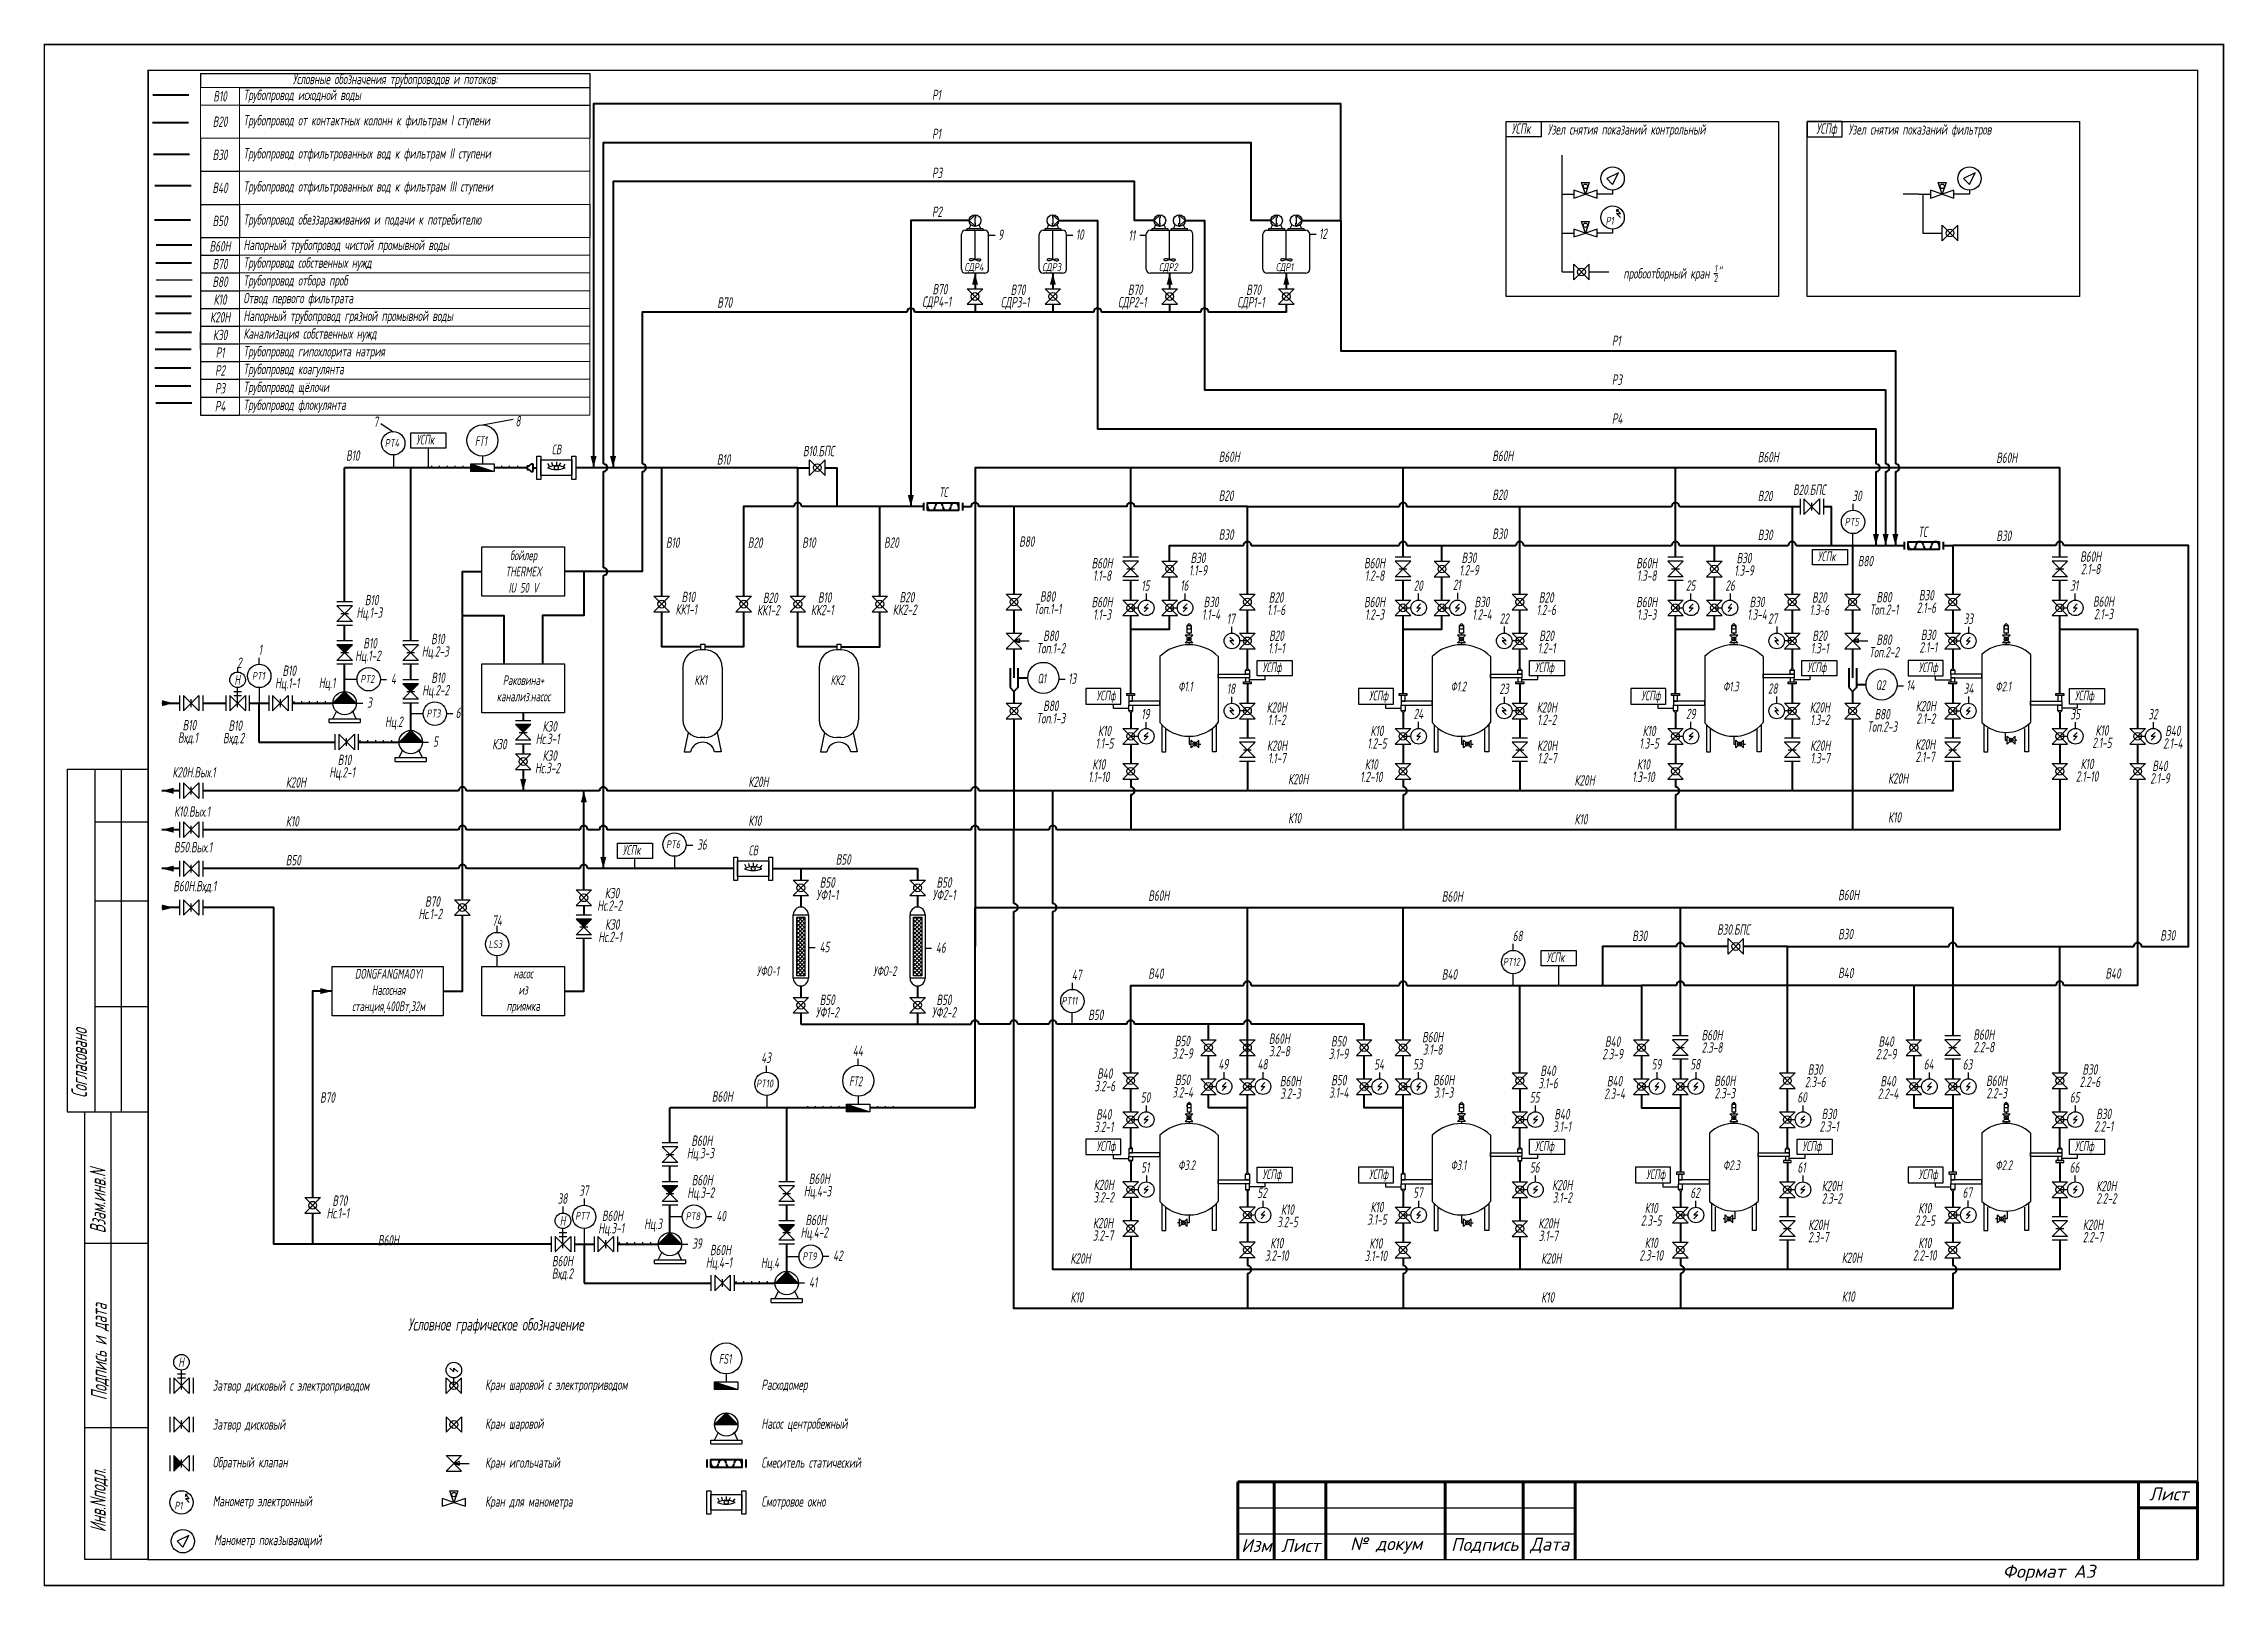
# Model space of a CAD drawing. Header units: millimetres. Extents: x 125 to 10524, y 7125 to 13164.
# Drawn here: x 125.4 to 545.7, y 10410.8 to 10708.1 of the extents above; entities that cross this region are included whole.
import ezdxf
from ezdxf.enums import TextEntityAlignment as Align

# ---------------------------------------------------------------- set-up
doc = ezdxf.new("R2010")
doc.units = ezdxf.units.MM
doc.header["$LTSCALE"] = 4
doc.linetypes.add('DASHED2', pattern=[9.525, 6.35, -3.175])
for name, color, linetype in [('1', 7, 'Continuous'), ('2', 7, 'Continuous'), ('В80', 1, 'Continuous'), ('Вспомогательная', 1, 'Continuous'), ('Надписи', 7, 'Continuous'), ('Текст', 2, 'Continuous')]:
    doc.layers.add(name, color=color, linetype=linetype)
for name, color, linetype, lineweight in [('RAMKA', 7, 'Continuous', 25), ('В10', 66, 'Continuous', 40), ('В30', 136, 'Continuous', 40), ('В40', 142, 'Continuous', 40), ('В50', 180, 'Continuous', 40), ('В60Н', 140, 'Continuous', 40), ('В70', 120, 'Continuous', 40), ('К20Н', 33, 'Continuous', 40), ('К30', 54, 'Continuous', 40), ('Основеая', 5, 'Continuous', 60), ('Р1', 90, 'Continuous', 40), ('Р2', 220, 'Continuous', 40), ('Р3', 212, 'Continuous', 40), ('Р4', 50, 'Continuous', 40)]:
    doc.layers.add(name, color=color, linetype=linetype, lineweight=lineweight)
doc.layers.add('В20', color=7, linetype='Continuous', lineweight=40, true_color=0x0a7800)
doc.layers.add('К10', color=7, linetype='Continuous', lineweight=40, true_color=0xffbe00)
doc.styles.add('COTES', font='cs_gost2304.shx', dxfattribs={"width": 0.75, "oblique": 15})
doc.styles.add('Eskd знаки', font='eskd.shx', dxfattribs={"width": 0.8, "oblique": 10})
doc.styles.add('Simplex00.10.00', font='simplex.shx')
doc.styles.add('ГОСТ', font='isocpeur.ttf', dxfattribs={"oblique": 15})

msp = doc.modelspace()

# ---------------------------------------------------------------- texts
at = {"ltscale": 15, "width": 6.375, "attachment_point": 1, "style": 'Eskd знаки'}
for s, insert, char_height in [('СДР4', (302.83, 10665.8), 1.5), ('СДР3', (317.83, 10665.8), 1.5), ('СДР2', (340.33, 10665.8), 1.5), ('СДР1', (362.83, 10665.8), 1.5), ('Ф1.1', (344.04, 10585.16), 1.875), ('Ф1.2', (396.54, 10585.16), 1.875), ('Ф1.3', (449.04, 10585.16), 1.875), ('Ф2.1', (501.54, 10585.16), 1.875), ('Ф3.2', (344.04, 10492.91), 1.875), ('Ф3.1', (396.54, 10492.91), 1.875), ('Ф2.3', (449.04, 10492.91), 1.875), ('Ф2.2', (501.54, 10492.91), 1.875)]:
    msp.add_mtext(s, dxfattribs=dict(at, insert=insert, char_height=char_height))
at = {"color": 30, "true_color": 0xf26722, "char_height": 1.88, "width": 4.1103, "attachment_point": 1, "style": 'Eskd знаки'}
for insert in [(162.14, 10586.44), (224.84, 10482.19)]:
    msp.add_mtext('Н', dxfattribs=dict(at, insert=insert))
at = {"layer": '1', "style": 'Eskd знаки'}
for s, width, gutter_width, heights, insert, char_height, attachment_point in [('УСПк', 16.9759, 0.169, [0], (408.27, 10692.74), 2, 1), ('Узел снятия показаний контрольный', 40.6802, 0.0844, [0], (415.22, 10692.58), 2, 1), ('УСПф', 16.9759, 0.169, [0], (470.95, 10692.74), 2, 3), ('Узел снятия показаний фильтров', 40.6802, 0.0844, [0], (473.2, 10692.58), 2, 1), ('P1', 3.9182, 0.169, [0], (426.41, 10674.71), 1.5, 1), ('PT4', 3.9182, 0.169, [0], (191.13, 10631.9), 1.5, 1), ('УСПк', 16.9759, 0.169, [0], (197.19, 10632.73), 1.875, 1), ('СВ', 16.9759, 0.169, [0], (225.12, 10630.85), 1.875, 3), ('ТС', 16.9759, 0.169, [0], (299.63, 10622.6), 1.875, 3), ('PT5', 3.9182, 0.169, [0], (472.49, 10616.72), 1.5, 1), ('ТС', 16.9759, 0.169, [0], (488.43, 10615.04), 2, 3), ('УСПк', 16.9759, 0.169, [0], (467.29, 10610.25), 1.875, 1), ('УСПф', 16.9759, 0.169, [0], (360.28, 10588.86), 1.875, 1), ('УСПф', 16.9759, 0.169, [0], (412.78, 10588.86), 1.875, 1), ('УСПф', 16.9759, 0.169, [0], (465.28, 10588.86), 1.875, 1), ('УСПф', 16.9759, 0.169, [0], (490.41, 10588.86), 1.875, 3), ('PT1', 3.9182, 0.169, [0], (165.54, 10587.02), 1.5, 1), ('PT2', 3.9182, 0.169, [0], (186.41, 10586.42), 1.5, 1), ('УСПф', 16.9759, 0.169, [0], (331.97, 10583.43), 1.875, 3), ('УСПф', 16.9759, 0.169, [0], (384.47, 10583.43), 1.875, 3), ('УСПф', 16.9759, 0.169, [0], (436.97, 10583.43), 1.875, 3), ('УСПф', 16.9759, 0.169, [0], (516.84, 10583.43), 1.875, 1), ('PT3', 3.9182, 0.169, [0], (199.16, 10579.79), 1.5, 1), ('PT6', 3.9182, 0.169, [0], (245.33, 10554.56), 1.5, 1), ('УСПк', 16.9759, 0.169, [0], (236.97, 10553.66), 1.875, 1), ('СВ', 16.9759, 0.169, [0], (263.05, 10553.58), 1.875, 3), ('LS3', 3.9182, 0.169, [0], (211.12, 10535.31), 1.5, 1), ('УСПк', 16.9759, 0.169, [0], (415.03, 10532.99), 1.875, 1), ('PT12', 3.9182, 0.169, [0], (406.62, 10531.92), 1.5, 1), ('PT11', 3.9182, 0.169, [0], (321.54, 10524.4), 1.5, 1), ('PT10', 3.9182, 0.169, [0], (262.69, 10508.46), 1.5, 1), ('УСПф', 16.9759, 0.169, [0], (331.97, 10496.61), 1.875, 3), ('УСПф', 16.9759, 0.169, [0], (412.78, 10496.61), 1.875, 1), ('УСПф', 16.9759, 0.169, [0], (464.34, 10496.61), 1.875, 1), ('УСПф', 16.9759, 0.169, [0], (516.84, 10496.61), 1.875, 1), ('УСПф', 16.9759, 0.169, [0], (360.28, 10491.18), 1.875, 1), ('УСПф', 16.9759, 0.169, [0], (384.47, 10491.18), 1.875, 3), ('УСПф', 16.9759, 0.169, [0], (437.91, 10491.18), 1.875, 3), ('УСПф', 16.9759, 0.169, [0], (490.41, 10491.18), 1.875, 3), ('PT7', 3.9182, 0.169, [0], (227.83, 10482.98), 1.5, 1), ('PT8', 3.9182, 0.169, [0], (249.11, 10482.89), 1.5, 1), ('PT9', 3.9182, 0.169, [0], (271.61, 10475.17), 1.5, 1), (' {\\H1.2x;Условное графическое обозначение}', 59.9137, 0.0844, [2.5], (194.78, 10462.5), 2, 1), ('Затвор дисковый с электроприводом', 40.6802, 0.0844, [0], (157.95, 10450.52), 2, 1), ('Кран шаровой с электроприводом', 40.6802, 0.0844, [0], (210.45, 10450.67), 2, 1), ('Расходомер', 40.6802, 0.0844, [0], (263.7, 10450.67), 2, 1), ('Затвор дисковый', 40.6802, 0.0844, [0], (157.95, 10443.02), 2, 1), ('Кран шаровой', 40.6802, 0.0844, [0], (210.45, 10443.17), 2, 1), ('Насос центробежный', 40.6802, 0.0844, [0], (263.7, 10443.17), 2, 1), ('Обратный клапан', 40.6802, 0.0844, [0], (157.95, 10435.75), 2, 1), ('Кран игольчатый', 40.6802, 0.0844, [0], (210.45, 10435.67), 2, 1), ('Смеситель статический', 40.6802, 0.0844, [0], (263.7, 10435.67), 2, 1), ('Манометр электронный', 40.6802, 0.0844, [0], (157.95, 10428.25), 2, 1), ('Кран для манометра', 40.6802, 0.0844, [0], (210.45, 10428.17), 2, 1), ('Смотровое окно', 40.6802, 0.0844, [0], (263.7, 10428.17), 2, 1), ('P1', 3.9182, 0.169, [0], (150.58, 10427.11), 1.5, 1), ('Манометр показывающий', 40.6802, 0.0844, [0], (158.23, 10420.75), 2, 1)]:
    msp.add_mtext_dynamic_manual_height_columns(s, width=width, gutter_width=gutter_width, heights=heights, dxfattribs=dict(at, insert=insert, char_height=char_height, attachment_point=attachment_point))
at = {"layer": '1', "ltscale": 15, "style": 'Eskd знаки'}
for s, insert, char_height, width, attachment_point in [('\\A1;пробоотборный кран {\\H0.7x;\\S1/2;}" ', (429.84, 10665.51), 2, 27.1374, 1), ('бойлер\\PTHERMEX \\PIU 50 V', (217.86, 10606.37), 1.875, 19.295, 5), ('Нц.1', (178.4, 10585.93), 2, 6.375, 1), ('Раковина+\\Pканализ.насос', (217.86, 10583.87), 1.875, 17.4801, 5), ('КК1', (250.78, 10586.41), 1.875, 2.1408, 1), ('КК2', (277.03, 10586.41), 1.875, 2.1408, 1), ('Нц.2', (191.15, 10578.43), 2, 6.375, 1), ('DONGFANGMAOYI Насосная станция,400Вт,32м', (191.84, 10525.48), 1.875, 2.1408, 5), ('насос\\Pиз приямка', (217.79, 10525.53), 1.875, 2.1408, 5), ('УФО-1', (262.8, 10530.33), 1.875, 2.1408, 1), ('УФО-2', (285.21, 10530.33), 1.875, 2.1408, 1), ('Нц.3', (241.1, 10481.68), 2, 6.375, 1), ('Нц.4', (263.6, 10474.18), 2, 6.375, 1)]:
    msp.add_mtext(s, dxfattribs=dict(at, insert=insert, char_height=char_height, width=width, attachment_point=attachment_point))
at = {"layer": '2', "ltscale": 15, "width": 4.1103, "attachment_point": 1, "style": 'Eskd знаки'}
for s, insert, char_height in [('FТ1', (208.48, 10632.45), 1.875), ('Q1', (316.9, 10586.7), 1.875), ('Q2', (478.46, 10585.44), 1.875), ('FТ2', (280.59, 10509.08), 1.875), ('Н', (151.32, 10454.94), 1.88), ('FS1', (255.48, 10455.58), 1.875)]:
    msp.add_mtext(s, dxfattribs=dict(at, insert=insert, char_height=char_height))
at = {"layer": 'Надписи', "ltscale": 15, "char_height": 2, "width": 6.375, "attachment_point": 1, "style": 'Eskd знаки'}
for s, insert in [('Р1', (296.58, 10699.21)), ('Р1', (296.58, 10691.71)), ('Р3', (296.58, 10684.21)), ('Р2', (296.58, 10676.71)), ('Р1', (427.61, 10651.85)), ('Р3', (427.61, 10644.35)), ('Р4', (427.61, 10636.85)), ('В10', (183.65, 10629.73)), ('В10.БПС', (271.71, 10630.6)), ('В60Н', (351.84, 10629.5)), ('В60Н', (404.57, 10629.67)), ('В60Н', (455.73, 10629.44)), ('В10', (255.12, 10628.98)), ('В60Н', (501.69, 10629.31)), ('В20', (351.84, 10622)), ('В20', (404.57, 10622.17)), ('В20', (455.73, 10621.94)), ('В20.БПС', (462.53, 10623.15)), ('В10', (245.3, 10612.95)), ('В20', (261.08, 10612.95)), ('В10', (271.55, 10612.95)), ('В20', (287.33, 10612.95)), ('В80', (313.38, 10613.15)), ('В30', (351.84, 10614.5)), ('В30', (404.57, 10614.67)), ('В30', (455.73, 10614.44)), ('В30', (501.71, 10614.27)), ('В80', (475.01, 10609.4)), ('К20Н.Вых.1', (150.17, 10568.69)), ('К20Н', (172.03, 10566.74)), ('К20Н', (261.18, 10566.86)), ('К20Н', (365.21, 10567.36)), ('К20Н', (420.4, 10567.14)), ('К20Н', (480.83, 10567.51)), ('К10.Вых.1', (150.49, 10561.13)), ('К10', (172.03, 10559.24)), ('К10', (261.18, 10559.36)), ('К10', (365.21, 10559.86)), ('К10', (420.4, 10559.64)), ('К10', (480.83, 10560.01)), ('В50.Вых.1', (150.49, 10554.25)), ('В50', (172.03, 10551.74)), ('В50', (278.03, 10551.9)), ('В60Н.Вхд.1', (150.36, 10546.75)), ('В60Н', (338.27, 10544.92)), ('В60Н', (394.84, 10544.76)), ('В60Н', (471.22, 10545.04)), ('В30', (431.54, 10537.16)), ('В30.БПС', (447.9, 10538.4)), ('В30', (471.22, 10537.52)), ('В30', (533.31, 10537.27)), ('В40', (338.27, 10529.89)), ('В40', (394.84, 10529.74)), ('В40', (471.22, 10530.02)), ('В40', (522.74, 10529.93)), ('В50', (326.69, 10521.94)), ('В60Н', (254.15, 10506.21)), ('В60Н', (189.79, 10478.51)), ('К20Н', (323.25, 10475.01)), ('К20Н', (413.97, 10475.01)), ('К20Н', (471.91, 10475.15)), ('К10', (323.25, 10467.51)), ('К10', (413.97, 10467.51)), ('К10', (471.91, 10467.65))]:
    msp.add_mtext(s, dxfattribs=dict(at, insert=insert))
at = {"layer": 'Надписи', "ltscale": 15, "char_height": 2, "width": 6.375, "line_spacing_factor": 0.72, "style": 'Eskd знаки'}
for s, insert, attachment_point in [('9', (309.32, 10672.27), 1), ('10', (324.29, 10672.31), 1), ('11', (334.44, 10672.13), 1), ('12', (371.16, 10672.47), 1), ('\\pi1.34188;В70', (253.86, 10659.22), 1), ('\\pi1.34188;В70\\P\\pi-0.64833;СДР4-1', (295.34, 10661.78), 1), ('\\pi1.34188;В70\\P\\pi-0.55944;СДР3-1', (310.39, 10661.68), 1), ('\\pi1.34188;В70\\P\\pi-0.55944;СДР2-1', (332.99, 10661.68), 1), ('\\pi1.34188;В70\\P\\pi-0.38166;СДР1-1', (355.8, 10661.68), 1), ('7', (188.94, 10636.2), 1), ('8', (216.3, 10636.36), 1), ('30', (473.97, 10621.96), 1), ('В60Н^J1.1-8', (329.36, 10606.79), 5), ('В30^J1.1-9', (347.85, 10607.81), 5), ('В60Н^J1.2-8', (381.87, 10606.79), 5), ('В30^J1.2-9', (400.08, 10607.84), 5), ('В60Н^J1.3-8', (434.32, 10606.79), 5), ('В30^J1.3-9', (453.08, 10607.78), 5), ('В60Н^J2.1-8', (519.89, 10608.06), 5), ('15', (336.92, 10604.67), 1), ('16', (344.42, 10604.69), 1), ('20', (389.41, 10604.66), 1), ('21', (396.96, 10604.82), 1), ('25', (441.88, 10604.68), 1), ('26', (449.48, 10604.68), 1), ('31', (515.93, 10604.68), 1), ('\\pi1.51965;В10\\P\\pi-0.09994;Нц.1-3', (185.76, 10601.88), 1), ('\\pi1.51965;В10\\P\\pi0.34451;КК1-1', (246.8, 10602.48), 1), ('\\pi1.34188;В20\\P\\pi0.19612;КК1-2', (262.65, 10602.32), 1), ('\\pi1.51965;В10\\P\\pi0.16673;КК2-1', (273.07, 10602.37), 1), ('\\pi1.34188;В20\\P\\pi0.01834;КК2-2', (288.98, 10602.42), 1), ('В80^JТоп.1-1', (318.86, 10600.36), 5), ('В60Н^J1.1-3', (329.36, 10599.3), 5), ('В30^J1.1-4', (350.37, 10599.31), 5), ('В20^J1.1-6', (362.91, 10600.18), 5), ('В60Н^J1.2-3', (381.87, 10599.3), 5), ('В30^J1.2-4', (402.59, 10599.31), 5), ('В20^J1.2-6', (414.96, 10600.18), 5), ('В60Н^J1.3-3', (434.32, 10599.3), 5), ('В30^J1.3-4', (455.59, 10599.31), 5), ('В20^J1.3-6', (467.61, 10600.18), 5), ('В80^JТоп.2-1', (480.07, 10600.24), 5), ('В30^J2.1-6', (488.23, 10600.61), 5), ('В60Н^J2.1-3', (522.36, 10599.39), 5), ('17', (353.4, 10598.27), 1), ('22', (405.97, 10598.31), 1), ('27', (457.71, 10598.31), 1), ('33', (495.42, 10598.29), 1), ('1', (166.79, 10592.29), 1), ('\\pi1.51965;В10\\P\\pi-0.07055;Нц.1-2', (185.46, 10593.56), 1), ('\\pi1.51965;В10\\P\\pi-0.27772;Нц.2-3', (198.51, 10594.38), 1), ('В80^JТоп.1-2', (319.48, 10592.8), 5), ('В20^J1.1-1', (362.97, 10592.81), 5), ('В20^J1.2-1', (415.03, 10592.81), 5), ('В20^J1.3-1', (467.67, 10592.81), 5), ('В80^JТоп.2-2', (480.07, 10592.04), 5), ('В30^J2.1-1', (488.6, 10592.97), 5), ('2', (162.66, 10589.81), 1), ('\\pi1.51965;В10\\P\\pi0.07784;Нц.1-1', (169.88, 10588.27), 1), ('4', (192.3, 10586.71), 1), ('\\pi1.51965;В10\\P\\pi-0.24833;Нц.2-2', (198.57, 10586.91), 1), ('13', (322.82, 10586.74), 1), ('18', (353.39, 10584.8), 1), ('23', (405.93, 10584.78), 1), ('28', (457.69, 10584.82), 1), ('14', (484.37, 10585.48), 1), ('34', (495.42, 10584.81), 1), ('3', (187.71, 10582.12), 1), ('6', (204.77, 10580.15), 1), ('В80^JТоп.1-3', (319.48, 10579.3), 5), ('19', (336.91, 10579.91), 1), ('К20Н^J1.1-2', (363.01, 10579), 5), ('24', (389.39, 10579.93), 1), ('К20Н^J1.2-2', (415.06, 10579), 5), ('29', (441.9, 10579.93), 1), ('К20Н^J1.3-2', (467.7, 10579), 5), ('В80^JТоп.2-3', (479.71, 10577.69), 5), ('К20Н^J2.1-2', (488.11, 10579.24), 5), ('35', (515.99, 10579.9), 1), ('32', (531, 10579.89), 1), ('\\pi1.51965;В10\\P\\pi0.61117;Вхд.1', (150.63, 10577.77), 1), ('\\pi1.51965;В10\\P\\pi0.46278;Вхд.2', (159.47, 10577.68), 1), ('\\pi1.34188;К30\\P\\pi0.0334;Нс.3-1', (220.17, 10577.54), 1), ('К10^J1.1-5', (329.82, 10574.46), 5), ('К10^J1.2-5', (382.33, 10574.46), 5), ('К10^J1.3-5', (434.78, 10574.46), 5), ('К10^J2.1-5', (522.06, 10574.56), 5), ('В40^J2.1-4', (535.72, 10574.46), 5), ('\\pi1.51965;В10\\P\\pi-0.09994;Нц.2-1', (180.52, 10571.09), 1), ('5', (200.42, 10574.61), 1), ('К30', (211.82, 10574.12), 1), ('\\pi1.34188;К30\\P\\pi-0.11499;Нс.3-2', (220.17, 10571.91), 1), ('К20Н^J1.1-7', (363.07, 10571.63), 5), ('К20Н^J1.2-7', (415.13, 10571.63), 5), ('К20Н^J1.3-7', (467.77, 10571.63), 5), ('К20Н^J2.1-7', (487.98, 10571.87), 5), ('К10^J1.1-10', (328.73, 10568.01), 5), ('К10^J1.2-10', (381.24, 10568.01), 5), ('К10^J1.3-10', (433.68, 10568.01), 5), ('К10^J2.1-10', (519.19, 10568.09), 5), ('В40^J2.1-9', (533.24, 10567.73), 5), ('36', (251.32, 10554.77), 1), ('\\pi1.34188;К30\\P\\pi-0.11499;Нс.2-2', (232.17, 10545.4), 1), ('В50\\PУФ1-1', (276.4, 10545.25), 5), ('В50\\PУФ2-1', (298.9, 10545.25), 5), ('\\pi1.34188;В70\\P\\pi0.06278;Нс.1-2', (197.54, 10543.79), 1), ('74', (211.8, 10540.14), 1), ('\\pi1.34188;К30\\P\\pi0.0334;Нс.2-1', (232.23, 10539.36), 1), ('68', (408.49, 10537.15), 1), ('45', (274.92, 10535.02), 1), ('46', (297.32, 10534.9), 1), ('47', (323.52, 10529.63), 1), ('В50\\PУФ1-2', (276.39, 10522.64), 5), ('В50\\PУФ2-2', (298.89, 10522.64), 5), ('В50^J3.2-9', (344.84, 10514.71), 5), ('В60Н^J3.2-8', (363.52, 10515.16), 5), ('В50^J3.1-9', (374.93, 10514.65), 5), ('В60Н^J3.1-8', (393.06, 10515.46), 5), ('В40^J2.3-9', (427.75, 10514.6), 5), ('В60Н^J2.3-8', (446.92, 10515.85), 5), ('В40^J2.2-9', (480.47, 10514.6), 5), ('В60Н^J2.2-8', (499.3, 10515.94), 5), ('43', (263.66, 10513.69), 1), ('44', (281.32, 10515.04), 1), ('49', (351.77, 10512.44), 1), ('48', (359.3, 10512.42), 1), ('54', (381.79, 10512.4), 1), ('53', (389.27, 10512.42), 1), ('59', (435.26, 10512.42), 1), ('58', (442.73, 10512.42), 1), ('64', (487.72, 10512.41), 1), ('63', (495.23, 10512.4), 1), ('В40^J3.2-6', (329.88, 10508.43), 5), ('В50^J3.2-4', (344.88, 10507.22), 5), ('В60Н^J3.2-3', (365.65, 10506.98), 5), ('В50^J3.1-4', (374.97, 10507.16), 5), ('В60Н^J3.1-3', (395.19, 10507.18), 5), ('В40^J3.1-6', (415.31, 10508.98), 5), ('В40^J2.3-4', (428.12, 10506.97), 5), ('В60Н^J2.3-3', (449.38, 10507.05), 5), ('В30^J2.3-6', (466.81, 10509.21), 5), ('В40^J2.2-4', (480.84, 10506.97), 5), ('В60Н^J2.2-3', (501.77, 10507.05), 5), ('В30^J2.2-6', (519.74, 10509.23), 5), ('\\pi1.34188;В70', (177.3, 10506.02), 1), ('50', (336.81, 10506.04), 1), ('55', (411.79, 10506.05), 1), ('60', (463.36, 10506.05), 1), ('65', (515.87, 10506.05), 1), ('В40^J3.2-1', (329.68, 10500.57), 5), ('В40^J3.1-1', (417.99, 10500.61), 5), ('В30^J2.3-1', (469.48, 10500.65), 5), ('В30^J2.2-1', (522.4, 10500.65), 5), ('\\pi0.61117;В60Н\\P\\pi-0.27772;Нц.3-3', (249.6, 10497.7), 1), ('51', (336.89, 10492.54), 1), ('56', (411.8, 10492.54), 1), ('61', (463.38, 10492.54), 1), ('66', (515.84, 10492.54), 1), ('38', (224.43, 10486.54), 1), ('37', (228.57, 10488.07), 1), ('\\pi0.61117;В60Н\\P\\pi-0.24833;Нц.3-2', (249.66, 10490.1), 1), ('\\pi0.61117;В60Н\\P\\pi-0.3666;Нц.4-3', (272.23, 10490.37), 1), ('К20Н^J3.2-2', (329.67, 10486.99), 5), ('52', (359.29, 10487.66), 1), ('57', (389.31, 10487.69), 1), ('К20Н^J3.1-2', (418.05, 10486.95), 5), ('62', (442.73, 10487.66), 1), ('К20Н^J2.3-2', (470, 10486.77), 5), ('67', (495.19, 10487.69), 1), ('К20Н^J2.2-2', (522.92, 10486.77), 5), ('\\pi1.34188;В70\\P\\pi0.21117;Нс.1-1', (179.68, 10486.14), 1), ('\\pi0.61117;В60Н\\P\\pi-0.09994;Нц.3-1', (232.36, 10483.23), 1), ('40', (255, 10483.18), 1), ('\\pi0.61117;В60Н\\P\\pi-0.33722;Нц.4-2', (271.59, 10482.42), 1), ('К10^J3.2-5', (365.08, 10482.23), 5), ('К10^J3.1-5', (382.33, 10482.69), 5), ('К10^J2.3-5', (435.19, 10482.51), 5), ('К10^J2.2-5', (487.91, 10482.51), 5), ('К20Н^J3.2-7', (329.54, 10479.62), 5), ('К20Н^J3.1-7', (415.38, 10479.58), 5), ('К20Н^J2.3-7', (467.4, 10479.3), 5), ('К20Н^J2.2-7', (520.32, 10479.3), 5), ('В60Н^JВхд.2', (225.35, 10472.13), 5), ('39', (250.36, 10477.87), 1), ('\\pi0.61117;В60Н\\P\\pi-0.18883;Нц.4-1', (253.18, 10476.63), 1), ('42', (277.51, 10475.54), 1), ('К10^J3.2-10', (363.02, 10475.76), 5), ('К10^J3.1-10', (382.12, 10475.7), 5), ('К10^J2.3-10', (435.19, 10475.8), 5), ('К10^J2.2-10', (487.91, 10475.8), 5), ('41', (272.87, 10470.39), 1)]:
    msp.add_mtext(s, dxfattribs=dict(at, insert=insert, attachment_point=attachment_point))

# ---------------------------------------------------------------- blocks, each defined once
blk = doc.blocks.new('*T498')
at = {"color": 0, "linetype": 'ByBlock', "lineweight": -2, "transparency": 16777216}
for p, q in [((0, 0), (75, 0)), ((0, 0), (0, -2.69)), ((75, 0), (75, -12.48)), ((7.5, -2.69), (75, -2.69)), ((7.5, -6.11), (75, -6.11)), ((0, -12.48), (0, -65.83)), ((0, -18.86), (7.5, -18.86)), ((0, -25.23), (7.5, -25.23)), ((7.5, -25.23), (7.5, -31.61)), ((75, -25.23), (75, -31.61)), ((0, -31.61), (7.5, -31.61)), ((0, -35.02), (7.5, -35.02)), ((0, -38.44), (7.5, -38.44)), ((0, -41.86), (7.5, -41.86)), ((0, -45.27), (7.5, -45.27)), ((0, -48.69), (7.5, -48.69)), ((0, -52.11), (7.5, -52.11)), ((0, -55.52), (7.5, -55.52)), ((0, -58.94), (7.5, -58.94)), ((0, -62.41), (7.5, -62.41)), ((0, -65.83), (7.5, -65.83))]:
    blk.add_line(p, q, dxfattribs=at)
at = {"color": 7, "linetype": 'ByBlock', "lineweight": 15, "transparency": 16777216}
for p, q in [((0, -2.69), (7.5, -2.69)), ((0, -2.69), (0, -12.48)), ((7.5, -2.69), (7.5, -25.23)), ((0, -6.11), (7.5, -6.11)), ((0, -12.48), (75, -12.48)), ((75, -12.48), (75, -25.23)), ((7.5, -18.86), (75, -18.86)), ((7.5, -25.23), (75, -25.23)), ((7.5, -31.61), (75, -31.61)), ((7.5, -31.61), (7.5, -65.83)), ((75, -31.61), (75, -65.83)), ((7.5, -35.02), (75, -35.02)), ((7.5, -38.44), (75, -38.44)), ((7.5, -41.86), (75, -41.86)), ((7.5, -45.27), (75, -45.27)), ((7.5, -48.69), (75, -48.69)), ((7.5, -52.11), (75, -52.11)), ((7.5, -55.52), (75, -55.52)), ((7.5, -58.94), (75, -58.94)), ((7.5, -62.41), (75, -62.41)), ((7.5, -65.83), (75, -65.83))]:
    blk.add_line(p, q, dxfattribs=at)
at = {"color": 0, "transparency": 16777216, "char_height": 2, "style": 'Eskd знаки'}
for s, insert, width, attachment_point in [('В10', (3.75, -4.4), 6.825, 5), ('Трубопровод исходной воды', (8.25, -4.4), 66, 4), ('Условные обозначения трубопроводов и потоков:', (37.5, -1.34), 74.9835, 5), ('В20', (3.75, -9.29), 6.825, 5), ('Трубопровод от контактных колонн к фильтрам I ступени', (8.25, -9.29), 66, 4), ('В30', (3.75, -15.67), 7.275, 5), ('Трубопровод отфильтрованных вод к фильтрам II ступени', (8.25, -15.67), 66, 4), ('Трубопровод отфильтрованных вод к фильтрам III ступени', (8.25, -22.04), 66, 4), ('В40', (3.75, -22.04), 7.275, 5), ('В50', (3.75, -28.42), 7.275, 5), ('Трубопровод обеззараживания и подачи к потребителю', (8.25, -28.42), 66, 4), ('В60Н', (3.75, -33.31), 7.275, 5), ('Напорный трубопровод чистой промывной воды', (8.25, -33.31), 66, 4), ('В70', (3.75, -36.73), 7.275, 5), ('Трубопровод собственных нужд', (8.25, -36.73), 66, 4), ('В80', (3.75, -40.15), 7.275, 5), ('Трубопровод отбора проб', (8.25, -40.15), 66, 4), ('К20Н', (3.75, -46.98), 7.275, 5), ('К10', (3.75, -43.56), 7.275, 5), ('Отвод первого фильтрата', (8.25, -43.56), 66, 4), ('Напорный трубопровод грязной промывной воды', (8.25, -46.98), 66, 4), ('К30', (3.75, -50.4), 7.275, 5), ('Канализация собственных нужд', (8.25, -50.4), 66, 4), ('Р1', (3.75, -53.81), 7.275, 5), ('Трубопровод гипохлорита натрия', (8.25, -53.81), 66, 4), ('Р2', (3.75, -57.23), 7.275, 5), ('Трубопровод коагулянта', (8.25, -57.23), 66, 4), ('Р3', (3.75, -60.68), 7.275, 5), ('Трубопровод щёлочи', (8.25, -60.68), 66, 4), ('Трубопровод флокулянта', (8.25, -64.12), 66, 4), ('Р4', (3.75, -64.12), 7.275, 5)]:
    blk.add_mtext(s, dxfattribs=dict(at, insert=insert, width=width, attachment_point=attachment_point))
blk = doc.blocks.new('Формат А3')
at = {"color": 0, "linetype": 'Continuous', "const_width": 0.3}
for points in [[(-420, 297), (0, 297), (0, 0), (-420, 0)], [(-400, 5), (-400, 292), (-5, 292), (-5, 5)]]:
    blk.add_lwpolyline(points, close=True, dxfattribs=at)
at = {"color": 0, "linetype": 'Continuous', "style": 'Simplex00.10.00', "oblique": 15}
blk.add_text('Формат А3', height=2.5, dxfattribs=at).set_placement((-33.67, 2.75), align=Align.MIDDLE_CENTER)
blk = doc.blocks.new('A$C73A268AF')
at = {"lineweight": 30}
for p, q in [((4.57, 157.46), (20.05, 157.46)), ((4.57, 157.46), (4.57, 91.46)), ((9.89, 157.46), (9.89, 91.46)), ((14.97, 157.46), (14.97, 91.46)), ((9.89, 147.31), (20.05, 147.31)), ((9.89, 132.08), (20.05, 132.08)), ((9.89, 111.77), (20.05, 111.77)), ((4.57, 91.46), (20.05, 91.46)), ((7.96, 5.15), (7.96, 91.46)), ((13.04, 5.15), (13.04, 91.46)), ((20.15, 66.08), (7.96, 66.08)), ((20.15, 30.54), (7.96, 30.54))]:
    blk.add_line(p, q, dxfattribs=at)
blk.add_lwpolyline([(20.15, 5.15), (7.96, 5.15)], dxfattribs=at)
at = {"layer": 'Вспомогательная', "color": 7}
for p, q in [((230.15, 15.15), (295.15, 15.15)), ((230.15, 10.15), (295.15, 10.15)), ((230.15, 5.15), (295.15, 5.15))]:
    blk.add_line(p, q, dxfattribs=at)
at = {"layer": 'Основеая', "color": 7}
for p, q in [((230.15, 20.15), (230.15, 5.15)), ((415.15, 20.15), (230.15, 20.15)), ((237.15, 20.15), (237.15, 5.15)), ((247.15, 20.15), (247.15, 5.15)), ((270.15, 20.15), (270.15, 5.15)), ((285.15, 20.15), (285.15, 5.15)), ((295.15, 20.15), (295.15, 5.15)), ((403.72, 20.15), (403.72, 5.15)), ((415.15, 20.15), (415.15, 5.15)), ((403.72, 15.15), (415.15, 15.15))]:
    blk.add_line(p, q, dxfattribs=at)
blk.add_blockref('Формат А3', (420.15, 0.15))
at = {"layer": 'RAMKA', "style": 'COTES', "oblique": 15, "width": 0.75}
for s, p in [('Согласовано', (8.35, 94.1)), ('Взам.инв.N', (11.94, 68.02)), ('Подпись и дата', (12.17, 35.86)), ('Инв.Nподл.', (11.97, 10.43))]:
    blk.add_text(s, height=3, rotation=90, dxfattribs=at).set_placement(p)
at = {"layer": 'Текст', "color": 7, "char_height": 2.5, "style": 'ГОСТ'}
for s, insert, width, attachment_point in [('{\\fISOCPEUR|b0|i0|c204|p34;Лист}', (413.32, 17.81), 11.4585, 6), ('{\\fISOCPEUR|b0|i0|c204|p34;Изм}', (233.75, 7.88), 7, 5), ('{\\fISOCPEUR|b0|i0|c204|p34;Лист}', (242.25, 7.88), 10, 5), ('{\\fISOCPEUR|b0|i0|c204|p34;№ докум}', (258.75, 7.88), 23, 5), ('{\\fISOCPEUR|b0|i0|c204|p34;Подпись}', (277.75, 7.88), 15, 5), ('{\\fISOCPEUR|b0|i0|c204|p34;Дата}', (290.25, 7.88), 10, 5)]:
    blk.add_mtext(s, dxfattribs=dict(at, insert=insert, width=width, attachment_point=attachment_point))

# ---------------------------------------------------------------- hatches: boundary and pattern name
h = msp.add_hatch(color=256)
h.dxf.hatch_style = 1
h.paths.add_polyline_path([(184.87, 10592.26), (181.87, 10592.26), (183.37, 10590.76)])
h = msp.add_hatch(color=256)
h.dxf.hatch_style = 1
h.paths.add_polyline_path([(185.62, 10581.01), (183.37, 10583.26), (181.13, 10581.01)])
h = msp.add_hatch(color=256)
h.dxf.hatch_style = 1
h.paths.add_polyline_path([(197.62, 10584.76), (194.62, 10584.76), (196.12, 10583.26)])
h = msp.add_hatch(color=256)
h.dxf.hatch_style = 1
h.paths.add_polyline_path([(198.37, 10573.51), (196.12, 10575.76), (193.88, 10573.51)])
h = msp.add_hatch(color=256)
h.dxf.hatch_style = 1
h.paths.add_polyline_path([(219.29, 10576.88), (216.29, 10576.88), (217.79, 10575.38)])
h = msp.add_hatch(color=256)
h.dxf.hatch_style = 1
h.paths.add_polyline_path([(230.98, 10539.38), (227.98, 10539.38), (229.48, 10537.88)])
h = msp.add_hatch(color=256)
h.dxf.hatch_style = 1
h.paths.add_polyline_path([(247.57, 10488.01), (244.57, 10488.01), (246.07, 10486.51)])
h = msp.add_hatch(color=256)
h.dxf.hatch_style = 1
h.paths.add_polyline_path([(248.31, 10476.76), (246.07, 10479.01), (243.83, 10476.76)])
h = msp.add_hatch(color=256)
h.dxf.hatch_style = 1
h.paths.add_polyline_path([(270.07, 10480.51), (267.07, 10480.51), (268.57, 10479.01)])
h = msp.add_hatch(color=256)
h.dxf.hatch_style = 1
h.paths.add_polyline_path([(270.81, 10469.26), (268.57, 10471.51), (266.33, 10469.26)])
h = msp.add_hatch(color=256)
h.dxf.hatch_style = 1
h.paths.add_polyline_path([(259.17, 10442), (256.93, 10444.25), (254.68, 10442)])
h = msp.add_hatch(color=256)
h.dxf.hatch_style = 1
h.paths.add_polyline_path([(150.43, 10436), (150.43, 10433), (151.93, 10434.5)])
at = {"layer": '1'}
h = msp.add_hatch(dxfattribs=at)
h.set_pattern_fill('ANSI37', color=256, scale=0.16875, angle=-90, style=0)
h.set_pattern_definition([(315, (-58.7916, 10688.25724), (0.37885456, 0.37885456), []), (45, (-58.7916, 10688.25724), (-0.37885456, 0.37885456), [])])
h.paths.add_polyline_path([(270.51, 10528.46), (272.1, 10528.46), (272.1, 10539.8), (270.51, 10539.8)])
h = msp.add_hatch(dxfattribs=at)
h.set_pattern_fill('ANSI37', color=256, scale=0.16875, angle=-90, style=0)
h.set_pattern_definition([(315, (-36.2916, 10688.25724), (0.37885456, 0.37885456), []), (45, (-36.2916, 10688.25724), (-0.37885456, 0.37885456), [])])
h.paths.add_polyline_path([(293.01, 10528.46), (294.6, 10528.46), (294.6, 10539.8), (293.01, 10539.8)])
at = {"layer": '2', "ltscale": 0.5}
for points in [[(207.68, 10627.13), (207.68, 10625.63), (212.18, 10625.63)], [(280.12, 10503.76), (280.12, 10502.26), (284.62, 10502.26)], [(254.68, 10450.25), (254.68, 10448.75), (259.18, 10448.75)]]:
    msp.add_hatch(color=256, dxfattribs=at).paths.add_polyline_path(points)

# ---------------------------------------------------------------- linework, layer by layer
for p, q in [((418.01, 10679.11), (418.01, 10686.61)), ((420.26, 10679.86), (420.26, 10678.36)), ((422.51, 10679.11), (420.26, 10679.86)), ((422.51, 10679.11), (421.76, 10681.36)), ((421.76, 10681.36), (423.26, 10681.36)), ((423.26, 10681.36), (422.51, 10679.11)), ((424.76, 10679.86), (422.51, 10679.11)), ((424.76, 10678.36), (424.76, 10679.86)), ((428.88, 10683.23), (426.63, 10682.11)), ((426.63, 10682.11), (427.76, 10680.98)), ((427.76, 10680.98), (428.88, 10683.23)), ((427.76, 10680.98), (428.88, 10683.23)), ((427.76, 10679.86), (427.76, 10679.11)), ((489.03, 10679.86), (489.03, 10678.36)), ((491.28, 10679.11), (489.03, 10679.86)), ((491.28, 10679.11), (490.53, 10681.36)), ((490.53, 10681.36), (492.03, 10681.36)), ((492.03, 10681.36), (491.28, 10679.11)), ((493.53, 10679.86), (491.28, 10679.11)), ((493.53, 10678.36), (493.53, 10679.86)), ((497.66, 10683.23), (495.41, 10682.11)), ((495.41, 10682.11), (496.53, 10680.98)), ((496.53, 10680.98), (497.66, 10683.23)), ((496.53, 10680.98), (497.66, 10683.23)), ((496.53, 10679.86), (496.53, 10679.11)), ((418.01, 10679.11), (420.26, 10679.11)), ((418.01, 10664.11), (418.01, 10679.11)), ((420.26, 10678.36), (422.51, 10679.11)), ((422.51, 10679.11), (424.76, 10678.36)), ((427.76, 10679.11), (424.76, 10679.11)), ((429.26, 10675.36), (428.51, 10676.11)), ((486.78, 10679.11), (483.78, 10679.11)), ((486.78, 10679.11), (489.03, 10679.11)), ((487.53, 10679.11), (487.53, 10671.61)), ((489.03, 10678.36), (491.28, 10679.11)), ((491.28, 10679.11), (493.53, 10678.36)), ((496.53, 10679.11), (493.53, 10679.11)), ((303, 10672.13), (306.75, 10672.13)), ((303.37, 10672.13), (303.37, 10672.51)), ((303.37, 10672.51), (306.37, 10672.51)), ((303.75, 10672.51), (304.12, 10673.26)), ((304.87, 10666.51), (304.87, 10672.13)), ((306, 10672.51), (305.62, 10673.26)), ((306.37, 10672.51), (306.37, 10672.13)), ((318, 10672.13), (321.75, 10672.13)), ((318.37, 10672.13), (318.37, 10672.51)), ((318.37, 10672.51), (321.37, 10672.51)), ((318.75, 10672.51), (319.12, 10673.26)), ((319.87, 10666.51), (319.87, 10672.13)), ((321, 10672.51), (320.62, 10673.26)), ((321.37, 10672.51), (321.37, 10672.13)), ((338.62, 10672.13), (346.12, 10672.13)), ((339, 10672.13), (339, 10672.51)), ((339, 10672.51), (342, 10672.51)), ((339.37, 10672.51), (339.75, 10673.26)), ((341.62, 10672.51), (341.25, 10673.26)), ((342, 10672.51), (342, 10672.13)), ((342.37, 10666.51), (342.37, 10672.13)), ((342.75, 10672.13), (342.75, 10672.51)), ((342.75, 10672.51), (345.75, 10672.51)), ((343.12, 10672.51), (343.5, 10673.26)), ((345.37, 10672.51), (345, 10673.26)), ((345.75, 10672.51), (345.75, 10672.13)), ((361.12, 10672.13), (368.62, 10672.13)), ((361.5, 10672.13), (361.5, 10672.51)), ((361.5, 10672.51), (364.5, 10672.51)), ((361.87, 10672.51), (362.25, 10673.26)), ((364.12, 10672.51), (363.75, 10673.26)), ((364.5, 10672.51), (364.5, 10672.13)), ((364.87, 10666.51), (364.87, 10672.13)), ((365.25, 10672.13), (365.25, 10672.51)), ((365.25, 10672.51), (368.25, 10672.51)), ((365.62, 10672.51), (366, 10673.26)), ((367.87, 10672.51), (367.5, 10673.26)), ((368.25, 10672.51), (368.25, 10672.13)), ((418.01, 10671.61), (420.26, 10671.61)), ((420.26, 10672.36), (420.26, 10670.86)), ((422.51, 10671.61), (420.26, 10672.36)), ((420.26, 10670.86), (422.51, 10671.61)), ((422.51, 10671.61), (421.76, 10673.86)), ((421.76, 10673.86), (423.26, 10673.86)), ((423.26, 10673.86), (422.51, 10671.61)), ((424.76, 10672.36), (422.51, 10671.61)), ((422.51, 10671.61), (424.76, 10670.86)), ((424.76, 10670.86), (424.76, 10672.36)), ((427.76, 10671.61), (424.76, 10671.61)), ((427.76, 10672.36), (427.76, 10671.61)), ((429.26, 10674.61), (428.51, 10675.36)), ((428.51, 10675.36), (429.26, 10675.36)), ((487.53, 10671.61), (491.28, 10671.61)), ((491.28, 10670.11), (491.28, 10673.11)), ((494.28, 10673.11), (491.28, 10670.11)), ((494.28, 10670.11), (491.28, 10673.11)), ((494.28, 10670.11), (494.28, 10673.11)), ((302.25, 10664.63), (302.25, 10671.38)), ((307.5, 10664.63), (307.5, 10671.38)), ((317.25, 10664.63), (317.25, 10671.38)), ((322.5, 10664.63), (322.5, 10671.38)), ((337.87, 10664.63), (337.87, 10671.38)), ((346.87, 10664.63), (346.87, 10671.38)), ((360.37, 10664.63), (360.37, 10671.38)), ((369.37, 10664.63), (369.37, 10671.38)), ((306.75, 10663.88), (303, 10663.88)), ((321.75, 10663.88), (318, 10663.88)), ((346.12, 10663.88), (338.62, 10663.88)), ((368.62, 10663.88), (361.12, 10663.88)), ((418.01, 10664.11), (420.26, 10664.11)), ((420.26, 10662.61), (420.26, 10665.61)), ((420.26, 10665.61), (423.26, 10662.61)), ((420.26, 10662.61), (423.26, 10665.61)), ((423.26, 10662.61), (423.26, 10665.61)), ((423.26, 10664.11), (427.01, 10664.11)), ((303.37, 10660.88), (306.37, 10660.88)), ((306.37, 10660.88), (303.37, 10657.88)), ((303.37, 10660.88), (306.37, 10657.88)), ((318.37, 10660.88), (321.37, 10660.88)), ((321.37, 10660.88), (318.37, 10657.88)), ((318.37, 10660.88), (321.37, 10657.88)), ((340.87, 10660.88), (343.87, 10660.88)), ((343.87, 10660.88), (340.87, 10657.88)), ((340.87, 10660.88), (343.87, 10657.88)), ((363.37, 10660.88), (366.37, 10660.88)), ((366.37, 10660.88), (363.37, 10657.88)), ((363.37, 10660.88), (366.37, 10657.88)), ((303.37, 10657.88), (306.37, 10657.88)), ((318.37, 10657.88), (321.37, 10657.88)), ((340.87, 10657.88), (343.87, 10657.88)), ((363.37, 10657.88), (366.37, 10657.88)), ((200.18, 10626.38), (200.18, 10626.76)), ((201.68, 10626.38), (201.68, 10626.76)), ((203.18, 10626.38), (203.18, 10626.76)), ((204.68, 10626.38), (204.68, 10626.76)), ((206.18, 10626.76), (206.18, 10626.38)), ((213.68, 10626.38), (213.68, 10626.76)), ((215.18, 10626.38), (215.18, 10626.76)), ((216.68, 10626.76), (216.68, 10626.38)), ((272.98, 10624.88), (272.98, 10627.88)), ((272.98, 10627.88), (275.98, 10624.88)), ((272.98, 10624.88), (275.98, 10627.88)), ((275.98, 10624.88), (275.98, 10627.88)), ((463.87, 10620.38), (463.87, 10617.38)), ((464.62, 10620.38), (464.62, 10617.38)), ((464.62, 10617.38), (467.62, 10620.38)), ((464.62, 10620.38), (467.62, 10617.38)), ((466.12, 10618.13), (466.12, 10619.63)), ((467.62, 10620.38), (467.62, 10617.38)), ((468.37, 10620.38), (468.37, 10617.38)), ((336.37, 10609.13), (333.37, 10609.13)), ((336.37, 10608.38), (333.37, 10608.38)), ((333.37, 10608.38), (336.37, 10605.38)), ((336.37, 10608.38), (333.37, 10605.38)), ((340.87, 10608.38), (343.87, 10608.38)), ((343.87, 10608.38), (340.87, 10605.38)), ((340.87, 10608.38), (343.87, 10605.38)), ((388.87, 10609.13), (385.87, 10609.13)), ((388.87, 10608.38), (385.87, 10608.38)), ((385.87, 10608.38), (388.87, 10605.38)), ((388.87, 10608.38), (385.87, 10605.38)), ((393.37, 10608.38), (396.37, 10608.38)), ((396.37, 10608.38), (393.37, 10605.38)), ((393.37, 10608.38), (396.37, 10605.38)), ((441.37, 10609.13), (438.37, 10609.13)), ((441.37, 10608.38), (438.37, 10608.38)), ((438.37, 10608.38), (441.37, 10605.38)), ((441.37, 10608.38), (438.37, 10605.38)), ((445.87, 10608.38), (448.87, 10608.38)), ((448.87, 10608.38), (445.87, 10605.38)), ((445.87, 10608.38), (448.87, 10605.38)), ((515.44, 10609.13), (512.44, 10609.13)), ((515.44, 10608.38), (512.44, 10608.38)), ((512.44, 10608.38), (515.44, 10605.38)), ((515.44, 10608.38), (512.44, 10605.38)), ((336.37, 10605.38), (333.37, 10605.38)), ((336.37, 10604.63), (333.37, 10604.63)), ((334.12, 10606.88), (335.62, 10606.88)), ((340.87, 10605.38), (343.87, 10605.38)), ((388.87, 10605.38), (385.87, 10605.38)), ((388.87, 10604.63), (385.87, 10604.63)), ((386.62, 10606.88), (388.12, 10606.88)), ((393.37, 10605.38), (396.37, 10605.38)), ((441.37, 10605.38), (438.37, 10605.38)), ((441.37, 10604.63), (438.37, 10604.63)), ((439.12, 10606.88), (440.62, 10606.88)), ((445.87, 10605.38), (448.87, 10605.38)), ((515.44, 10605.38), (512.44, 10605.38)), ((515.44, 10604.63), (512.44, 10604.63)), ((513.19, 10606.88), (514.69, 10606.88)), ((184.87, 10600.51), (181.87, 10600.51)), ((242.98, 10601.6), (245.98, 10601.6)), ((245.98, 10601.6), (242.98, 10598.6)), ((242.98, 10601.6), (245.98, 10598.6)), ((258.77, 10601.6), (261.77, 10601.6)), ((261.77, 10601.6), (258.77, 10598.6)), ((258.77, 10601.6), (261.77, 10598.6)), ((269.23, 10601.6), (272.23, 10601.6)), ((272.23, 10601.6), (269.23, 10598.6)), ((269.23, 10601.6), (272.23, 10598.6)), ((285.02, 10601.6), (288.02, 10601.6)), ((288.02, 10601.6), (285.02, 10598.6)), ((285.02, 10601.6), (288.02, 10598.6)), ((310.87, 10602.01), (313.87, 10602.01)), ((313.87, 10602.01), (310.87, 10599.01)), ((310.87, 10602.01), (313.87, 10599.01)), ((333.37, 10600.88), (336.37, 10600.88)), ((336.37, 10600.88), (333.37, 10597.88)), ((333.37, 10600.88), (336.37, 10597.88)), ((340.87, 10600.88), (343.87, 10600.88)), ((343.87, 10600.88), (340.87, 10597.88)), ((340.87, 10600.88), (343.87, 10597.88)), ((355.87, 10602.01), (358.87, 10602.01)), ((358.87, 10602.01), (355.87, 10599.01)), ((355.87, 10602.01), (358.87, 10599.01)), ((385.87, 10600.88), (388.87, 10600.88)), ((388.87, 10600.88), (385.87, 10597.88)), ((385.87, 10600.88), (388.87, 10597.88)), ((393.37, 10600.88), (396.37, 10600.88)), ((396.37, 10600.88), (393.37, 10597.88)), ((393.37, 10600.88), (396.37, 10597.88)), ((408.37, 10602.01), (411.37, 10602.01)), ((411.37, 10602.01), (408.37, 10599.01)), ((408.37, 10602.01), (411.37, 10599.01)), ((438.37, 10600.88), (441.37, 10600.88)), ((441.37, 10600.88), (438.37, 10597.88)), ((438.37, 10600.88), (441.37, 10597.88)), ((445.87, 10600.88), (448.87, 10600.88)), ((448.87, 10600.88), (445.87, 10597.88)), ((445.87, 10600.88), (448.87, 10597.88)), ((460.87, 10602.01), (463.87, 10602.01)), ((463.87, 10602.01), (460.87, 10599.01)), ((460.87, 10602.01), (463.87, 10599.01)), ((472.5, 10602.01), (475.5, 10602.01)), ((475.5, 10602.01), (472.5, 10599.01)), ((472.5, 10602.01), (475.5, 10599.01)), ((491.81, 10602.01), (494.81, 10602.01)), ((494.81, 10602.01), (491.81, 10599.01)), ((491.81, 10602.01), (494.81, 10599.01)), ((512.44, 10600.88), (515.44, 10600.88)), ((515.44, 10600.88), (512.44, 10597.88)), ((512.44, 10600.88), (515.44, 10597.88)), ((184.87, 10599.76), (181.87, 10599.76)), ((181.87, 10599.76), (184.87, 10596.76)), ((184.87, 10599.76), (181.87, 10596.76)), ((184.87, 10596.76), (181.87, 10596.76)), ((184.87, 10596.01), (181.87, 10596.01)), ((182.62, 10598.26), (184.12, 10598.26)), ((242.98, 10598.6), (245.98, 10598.6)), ((258.77, 10598.6), (261.77, 10598.6)), ((269.23, 10598.6), (272.23, 10598.6)), ((285.02, 10598.6), (288.02, 10598.6)), ((310.87, 10599.01), (313.87, 10599.01)), ((333.37, 10597.88), (336.37, 10597.88)), ((334.87, 10599.38), (336.37, 10599.38)), ((340.87, 10597.88), (343.87, 10597.88)), ((342.37, 10599.38), (343.87, 10599.38)), ((345.75, 10596.01), (346.12, 10596.38)), ((346.12, 10596.38), (346.5, 10596.01)), ((355.87, 10599.01), (358.87, 10599.01)), ((385.87, 10597.88), (388.87, 10597.88)), ((387.37, 10599.38), (388.87, 10599.38)), ((393.37, 10597.88), (396.37, 10597.88)), ((394.87, 10599.38), (396.37, 10599.38)), ((398.25, 10596.01), (398.62, 10596.38)), ((398.62, 10596.38), (399, 10596.01)), ((408.37, 10599.01), (411.37, 10599.01)), ((438.37, 10597.88), (441.37, 10597.88)), ((439.87, 10599.38), (441.37, 10599.38)), ((445.87, 10597.88), (448.87, 10597.88)), ((447.37, 10599.38), (448.87, 10599.38)), ((450.75, 10596.01), (451.12, 10596.38)), ((451.12, 10596.38), (451.5, 10596.01)), ((460.87, 10599.01), (463.87, 10599.01)), ((472.5, 10599.01), (475.5, 10599.01)), ((491.81, 10599.01), (494.81, 10599.01)), ((503.25, 10596.01), (503.62, 10596.38)), ((503.62, 10596.38), (504, 10596.01)), ((512.44, 10597.88), (515.44, 10597.88)), ((513.94, 10599.38), (515.44, 10599.38)), ((184.87, 10593.01), (181.87, 10593.01)), ((184.87, 10592.26), (181.87, 10592.26)), ((181.87, 10592.26), (184.87, 10589.26)), ((184.87, 10592.26), (181.87, 10589.26)), ((197.62, 10593.01), (194.62, 10593.01)), ((197.62, 10592.26), (194.62, 10592.26)), ((194.62, 10592.26), (197.62, 10589.26)), ((197.62, 10592.26), (194.62, 10589.26)), ((310.87, 10594.51), (313.87, 10594.51)), ((313.87, 10594.51), (310.87, 10591.51)), ((310.87, 10594.51), (313.87, 10591.51)), ((313.42, 10593.38), (312.37, 10593.01)), ((312.37, 10593.01), (313.42, 10592.71)), ((312.37, 10593.01), (315.31, 10593.01)), ((313.42, 10593.38), (313.42, 10592.71)), ((346.87, 10594.13), (345.37, 10594.13)), ((345.37, 10594.13), (346.87, 10592.63)), ((346.87, 10594.13), (345.37, 10592.63)), ((346.87, 10592.63), (345.37, 10592.63)), ((346.12, 10594.51), (346.12, 10594.13)), ((346.12, 10592.63), (346.12, 10592.26)), ((355.87, 10594.51), (358.87, 10594.51)), ((358.87, 10594.51), (355.87, 10591.51)), ((355.87, 10594.51), (358.87, 10591.51)), ((357.37, 10593.01), (355.87, 10593.01)), ((399.37, 10594.13), (397.87, 10594.13)), ((397.87, 10594.13), (399.37, 10592.63)), ((399.37, 10594.13), (397.87, 10592.63)), ((399.37, 10592.63), (397.87, 10592.63)), ((398.62, 10594.51), (398.62, 10594.13)), ((398.62, 10592.63), (398.62, 10592.26)), ((408.37, 10594.51), (411.37, 10594.51)), ((411.37, 10594.51), (408.37, 10591.51)), ((408.37, 10594.51), (411.37, 10591.51)), ((409.87, 10593.01), (408.37, 10593.01)), ((451.87, 10594.13), (450.37, 10594.13)), ((450.37, 10594.13), (451.87, 10592.63)), ((451.87, 10594.13), (450.37, 10592.63)), ((451.87, 10592.63), (450.37, 10592.63)), ((451.12, 10594.51), (451.12, 10594.13)), ((451.12, 10592.63), (451.12, 10592.26)), ((460.87, 10594.51), (463.87, 10594.51)), ((463.87, 10594.51), (460.87, 10591.51)), ((460.87, 10594.51), (463.87, 10591.51)), ((462.37, 10593.01), (460.87, 10593.01)), ((472.5, 10594.51), (475.5, 10594.51)), ((475.5, 10594.51), (472.5, 10591.51)), ((472.5, 10594.51), (475.5, 10591.51)), ((475.05, 10593.38), (474, 10593.01)), ((474, 10593.01), (475.05, 10592.71)), ((474, 10593.01), (476.94, 10593.01)), ((475.05, 10593.38), (475.05, 10592.71)), ((491.81, 10594.51), (494.81, 10594.51)), ((494.81, 10594.51), (491.81, 10591.51)), ((491.81, 10594.51), (494.81, 10591.51)), ((493.31, 10593.01), (494.81, 10593.01)), ((504.37, 10594.13), (502.87, 10594.13)), ((502.87, 10594.13), (504.37, 10592.63)), ((504.37, 10594.13), (502.87, 10592.63)), ((504.37, 10592.63), (502.87, 10592.63)), ((503.62, 10594.51), (503.62, 10594.13)), ((503.62, 10592.63), (503.62, 10592.26)), ((184.87, 10589.26), (181.87, 10589.26)), ((184.87, 10588.51), (181.87, 10588.51)), ((182.62, 10590.76), (184.12, 10590.76)), ((197.62, 10589.26), (194.62, 10589.26)), ((197.62, 10588.51), (194.62, 10588.51)), ((195.37, 10590.76), (196.87, 10590.76)), ((310.87, 10591.51), (313.87, 10591.51)), ((355.87, 10591.51), (358.87, 10591.51)), ((357.37, 10587.76), (357, 10587.38)), ((357.75, 10587.38), (357.37, 10587.76)), ((408.37, 10591.51), (411.37, 10591.51)), ((409.87, 10587.76), (409.5, 10587.38)), ((410.25, 10587.38), (409.87, 10587.76)), ((460.87, 10591.51), (463.87, 10591.51)), ((462.37, 10587.76), (462, 10587.38)), ((462.75, 10587.38), (462.37, 10587.76)), ((472.5, 10591.51), (475.5, 10591.51)), ((491.81, 10591.51), (494.81, 10591.51)), ((493.31, 10587.76), (492.94, 10587.38)), ((493.69, 10587.38), (493.31, 10587.76)), ((162, 10583.26), (163.5, 10583.26)), ((162.75, 10580.26), (162.75, 10584.01)), ((197.62, 10585.51), (194.62, 10585.51)), ((197.62, 10584.76), (194.62, 10584.76)), ((194.62, 10584.76), (197.62, 10581.76)), ((197.62, 10584.76), (194.62, 10581.76)), ((195.37, 10583.26), (196.87, 10583.26)), ((360.75, 10585.51), (357.75, 10585.51)), ((360.75, 10586.26), (360.75, 10585.51)), ((413.25, 10585.51), (410.25, 10585.51)), ((413.25, 10586.26), (413.25, 10585.51)), ((465.75, 10585.51), (462.75, 10585.51)), ((465.75, 10586.26), (465.75, 10585.51)), ((489.94, 10586.26), (489.94, 10585.51)), ((489.94, 10585.51), (492.94, 10585.51)), ((151.54, 10582.51), (151.54, 10579.51)), ((152.29, 10582.51), (152.29, 10579.51)), ((152.29, 10579.51), (155.29, 10582.51)), ((152.29, 10582.51), (155.29, 10579.51)), ((153.79, 10580.26), (153.79, 10581.76)), ((155.29, 10582.51), (155.29, 10579.51)), ((156.04, 10582.51), (156.04, 10579.51)), ((160.5, 10582.51), (160.5, 10579.51)), ((161.25, 10582.51), (161.25, 10579.51)), ((161.25, 10579.51), (164.25, 10582.51)), ((161.25, 10582.51), (164.25, 10579.51)), ((162, 10582.51), (163.5, 10582.51)), ((164.25, 10582.51), (164.25, 10579.51)), ((165, 10582.51), (165, 10579.51)), ((168.75, 10582.51), (168.75, 10579.51)), ((169.5, 10582.51), (169.5, 10579.51)), ((169.5, 10579.51), (172.5, 10582.51)), ((169.5, 10582.51), (172.5, 10579.51)), ((171, 10580.26), (171, 10581.76)), ((172.5, 10582.51), (172.5, 10579.51)), ((173.25, 10582.51), (173.25, 10579.51)), ((173.62, 10581.01), (173.62, 10581.38)), ((175.12, 10581.01), (175.12, 10581.38)), ((176.62, 10581.01), (176.62, 10581.38)), ((178.12, 10581.01), (178.12, 10581.38)), ((179.62, 10581.38), (179.62, 10581.01)), ((181.12, 10581.01), (185.62, 10581.01)), ((181.12, 10578.01), (181.87, 10579.51)), ((185.62, 10578.01), (184.87, 10579.51)), ((197.62, 10581.76), (194.62, 10581.76)), ((197.62, 10581.01), (194.62, 10581.01)), ((310.87, 10581.01), (313.87, 10581.01)), ((313.87, 10581.01), (310.87, 10578.01)), ((310.87, 10581.01), (313.87, 10578.01)), ((331.5, 10580.82), (331.5, 10580.07)), ((331.5, 10580.07), (334.5, 10580.07)), ((334.87, 10579.13), (334.5, 10579.51)), ((335.25, 10579.51), (334.87, 10579.13)), ((355.87, 10581.01), (358.87, 10581.01)), ((358.87, 10581.01), (355.87, 10578.01)), ((355.87, 10581.01), (358.87, 10578.01)), ((357.37, 10579.51), (355.87, 10579.51)), ((384, 10580.82), (384, 10580.07)), ((384, 10580.07), (387, 10580.07)), ((387.37, 10579.13), (387, 10579.51)), ((387.75, 10579.51), (387.37, 10579.13)), ((408.37, 10581.01), (411.37, 10581.01)), ((411.37, 10581.01), (408.37, 10578.01)), ((408.37, 10581.01), (411.37, 10578.01)), ((409.87, 10579.51), (408.37, 10579.51)), ((436.5, 10580.82), (436.5, 10580.07)), ((436.5, 10580.07), (439.5, 10580.07)), ((439.87, 10579.13), (439.5, 10579.51)), ((440.25, 10579.51), (439.87, 10579.13)), ((460.87, 10581.01), (463.87, 10581.01)), ((463.87, 10581.01), (460.87, 10578.01)), ((460.87, 10581.01), (463.87, 10578.01)), ((462.37, 10579.51), (460.87, 10579.51)), ((472.5, 10581.01), (475.5, 10581.01)), ((475.5, 10581.01), (472.5, 10578.01)), ((472.5, 10581.01), (475.5, 10578.01)), ((491.81, 10581.01), (494.81, 10581.01)), ((494.81, 10581.01), (491.81, 10578.01)), ((491.81, 10581.01), (494.81, 10578.01)), ((493.31, 10579.51), (494.81, 10579.51)), ((513.94, 10579.13), (513.56, 10579.51)), ((514.31, 10579.51), (513.94, 10579.13)), ((517.31, 10580.07), (514.31, 10580.07)), ((517.31, 10580.82), (517.31, 10580.07)), ((180.37, 10577.26), (180.37, 10578.01)), ((180.37, 10578.01), (186.37, 10578.01)), ((180.37, 10577.26), (186.37, 10577.26)), ((181.51, 10575.01), (181.51, 10572.01)), ((182.26, 10575.01), (182.26, 10572.01)), ((182.26, 10572.01), (185.26, 10575.01)), ((182.26, 10575.01), (185.26, 10572.01)), ((185.26, 10575.01), (185.26, 10572.01)), ((186.01, 10575.01), (186.01, 10572.01)), ((186.37, 10578.01), (186.37, 10577.26)), ((219.29, 10577.63), (216.29, 10577.63)), ((219.29, 10576.88), (216.29, 10576.88)), ((216.29, 10576.88), (219.29, 10573.88)), ((219.29, 10576.88), (216.29, 10573.88)), ((217.04, 10575.38), (218.54, 10575.38)), ((310.87, 10578.01), (313.87, 10578.01)), ((333.37, 10576.13), (336.37, 10576.13)), ((336.37, 10576.13), (333.37, 10573.13)), ((333.37, 10576.13), (336.37, 10573.13)), ((355.87, 10578.01), (358.87, 10578.01)), ((385.87, 10576.13), (388.87, 10576.13)), ((388.87, 10576.13), (385.87, 10573.13)), ((385.87, 10576.13), (388.87, 10573.13)), ((408.37, 10578.01), (411.37, 10578.01)), ((438.37, 10576.13), (441.37, 10576.13)), ((441.37, 10576.13), (438.37, 10573.13)), ((438.37, 10576.13), (441.37, 10573.13)), ((460.87, 10578.01), (463.87, 10578.01)), ((472.5, 10578.01), (475.5, 10578.01)), ((491.81, 10578.01), (494.81, 10578.01)), ((503.44, 10575.38), (503.44, 10573.88)), ((512.44, 10576.13), (515.44, 10576.13)), ((515.44, 10576.13), (512.44, 10573.13)), ((512.44, 10576.13), (515.44, 10573.13)), ((527.44, 10576.13), (530.44, 10576.13)), ((530.44, 10576.13), (527.44, 10573.13)), ((527.44, 10576.13), (530.44, 10573.13)), ((183.76, 10572.76), (183.76, 10574.26)), ((186.38, 10573.51), (186.38, 10573.88)), ((187.88, 10573.51), (187.88, 10573.88)), ((189.38, 10573.51), (189.38, 10573.88)), ((190.88, 10573.51), (190.88, 10573.88)), ((192.38, 10573.88), (192.38, 10573.51)), ((193.87, 10573.51), (198.37, 10573.51)), ((193.87, 10570.51), (194.62, 10572.01)), ((198.37, 10570.51), (197.62, 10572.01)), ((219.29, 10573.88), (216.29, 10573.88)), ((219.29, 10573.13), (216.29, 10573.13)), ((216.29, 10571.26), (219.29, 10571.26)), ((219.29, 10571.26), (216.29, 10568.26)), ((216.29, 10571.26), (219.29, 10568.26)), ((333.37, 10573.13), (336.37, 10573.13)), ((334.87, 10574.63), (336.37, 10574.63)), ((346.12, 10574.63), (346.12, 10573.13)), ((346.12, 10573.13), (346.5, 10573.13)), ((346.5, 10572.38), (346.5, 10573.88)), ((348, 10573.88), (346.5, 10572.38)), ((348, 10572.38), (346.5, 10573.88)), ((348, 10572.38), (348, 10573.88)), ((348, 10573.13), (348.37, 10573.13)), ((358.87, 10574.26), (355.87, 10574.26)), ((358.87, 10573.51), (355.87, 10573.51)), ((355.87, 10573.51), (358.87, 10570.51)), ((358.87, 10573.51), (355.87, 10570.51)), ((356.62, 10572.01), (358.12, 10572.01)), ((385.87, 10573.13), (388.87, 10573.13)), ((387.37, 10574.63), (388.87, 10574.63)), ((398.62, 10574.63), (398.62, 10573.13)), ((398.62, 10573.13), (399, 10573.13)), ((399, 10572.38), (399, 10573.88)), ((400.5, 10573.88), (399, 10572.38)), ((400.5, 10572.38), (399, 10573.88)), ((400.5, 10572.38), (400.5, 10573.88)), ((400.5, 10573.13), (400.87, 10573.13)), ((411.37, 10574.26), (408.37, 10574.26)), ((411.37, 10573.51), (408.37, 10573.51)), ((408.37, 10573.51), (411.37, 10570.51)), ((411.37, 10573.51), (408.37, 10570.51)), ((409.12, 10572.01), (410.62, 10572.01)), ((438.37, 10573.13), (441.37, 10573.13)), ((439.87, 10574.63), (441.37, 10574.63)), ((451.12, 10574.63), (451.12, 10573.13)), ((451.12, 10573.13), (451.5, 10573.13)), ((451.5, 10572.38), (451.5, 10573.88)), ((453, 10573.88), (451.5, 10572.38)), ((453, 10572.38), (451.5, 10573.88)), ((453, 10572.38), (453, 10573.88)), ((453, 10573.13), (453.37, 10573.13)), ((463.87, 10574.26), (460.87, 10574.26)), ((463.87, 10573.51), (460.87, 10573.51)), ((460.87, 10573.51), (463.87, 10570.51)), ((463.87, 10573.51), (460.87, 10570.51)), ((461.62, 10572.01), (463.12, 10572.01)), ((494.81, 10574.26), (491.81, 10574.26)), ((494.81, 10573.51), (491.81, 10573.51)), ((491.81, 10573.51), (494.81, 10570.51)), ((494.81, 10573.51), (491.81, 10570.51)), ((492.56, 10572.01), (494.06, 10572.01)), ((503.44, 10573.88), (503.81, 10573.88)), ((503.81, 10573.13), (503.81, 10574.63)), ((505.31, 10574.63), (503.81, 10573.13)), ((505.31, 10573.13), (503.81, 10574.63)), ((505.31, 10573.13), (505.31, 10574.63)), ((505.31, 10573.88), (505.69, 10573.88)), ((512.44, 10573.13), (515.44, 10573.13)), ((513.94, 10574.63), (515.44, 10574.63)), ((527.44, 10573.13), (530.44, 10573.13)), ((528.94, 10574.63), (530.44, 10574.63)), ((193.12, 10569.76), (193.12, 10570.51)), ((193.12, 10570.51), (199.12, 10570.51)), ((193.12, 10569.76), (199.12, 10569.76)), ((199.12, 10570.51), (199.12, 10569.76)), ((216.29, 10568.26), (219.29, 10568.26)), ((333.37, 10569.38), (336.37, 10569.38)), ((336.37, 10566.38), (333.37, 10569.38)), ((333.37, 10566.38), (336.37, 10569.38)), ((333.37, 10566.38), (336.37, 10566.38)), ((358.87, 10570.51), (355.87, 10570.51)), ((358.87, 10569.76), (355.87, 10569.76)), ((385.87, 10569.38), (388.87, 10569.38)), ((388.87, 10566.38), (385.87, 10569.38)), ((385.87, 10566.38), (388.87, 10569.38)), ((385.87, 10566.38), (388.87, 10566.38)), ((411.37, 10570.51), (408.37, 10570.51)), ((411.37, 10569.76), (408.37, 10569.76)), ((438.37, 10569.38), (441.37, 10569.38)), ((441.37, 10566.38), (438.37, 10569.38)), ((438.37, 10566.38), (441.37, 10569.38)), ((438.37, 10566.38), (441.37, 10566.38)), ((463.87, 10570.51), (460.87, 10570.51)), ((463.87, 10569.76), (460.87, 10569.76)), ((494.81, 10570.51), (491.81, 10570.51)), ((494.81, 10569.76), (491.81, 10569.76)), ((512.44, 10569.38), (515.44, 10569.38)), ((515.44, 10566.38), (512.44, 10569.38)), ((512.44, 10566.38), (515.44, 10569.38)), ((512.44, 10566.38), (515.44, 10566.38)), ((527.44, 10569.38), (530.44, 10569.38)), ((530.44, 10566.38), (527.44, 10569.38)), ((527.44, 10566.38), (530.44, 10569.38)), ((527.44, 10566.38), (530.44, 10566.38)), ((151.54, 10565.63), (151.54, 10562.63)), ((152.29, 10565.63), (152.29, 10562.63)), ((152.29, 10562.63), (155.29, 10565.63)), ((152.29, 10565.63), (155.29, 10562.63)), ((153.79, 10563.38), (153.79, 10564.88)), ((155.29, 10565.63), (155.29, 10562.63)), ((156.04, 10565.63), (156.04, 10562.63)), ((151.54, 10558.13), (151.54, 10555.13)), ((152.29, 10558.13), (152.29, 10555.13)), ((152.29, 10555.13), (155.29, 10558.13)), ((152.29, 10558.13), (155.29, 10555.13)), ((155.29, 10558.13), (155.29, 10555.13)), ((156.04, 10558.13), (156.04, 10555.13)), ((153.79, 10555.88), (153.79, 10557.38)), ((151.54, 10550.63), (151.54, 10547.63)), ((152.29, 10550.63), (152.29, 10547.63)), ((152.29, 10547.63), (155.29, 10550.63)), ((152.29, 10550.63), (155.29, 10547.63)), ((153.79, 10548.38), (153.79, 10549.88)), ((155.29, 10550.63), (155.29, 10547.63)), ((156.04, 10550.63), (156.04, 10547.63)), ((269.8, 10546.92), (272.8, 10546.92)), ((272.8, 10546.92), (269.8, 10543.92)), ((269.8, 10546.92), (272.8, 10543.92)), ((292.3, 10546.92), (295.3, 10546.92)), ((295.3, 10546.92), (292.3, 10543.92)), ((292.3, 10546.92), (295.3, 10543.92)), ((151.54, 10543.13), (151.54, 10540.13)), ((152.29, 10543.13), (152.29, 10540.13)), ((152.29, 10540.13), (155.29, 10543.13)), ((152.29, 10543.13), (155.29, 10540.13)), ((153.79, 10540.88), (153.79, 10542.38)), ((155.29, 10543.13), (155.29, 10540.13)), ((156.04, 10543.13), (156.04, 10540.13)), ((204.58, 10543.13), (207.58, 10543.13)), ((207.58, 10543.13), (204.58, 10540.13)), ((204.58, 10543.13), (207.58, 10540.13)), ((227.98, 10545.01), (230.98, 10545.01)), ((230.98, 10545.01), (227.98, 10542.01)), ((227.98, 10545.01), (230.98, 10542.01)), ((227.98, 10542.01), (230.98, 10542.01)), ((269.8, 10543.92), (272.8, 10543.92)), ((292.3, 10543.92), (295.3, 10543.92)), ((204.58, 10540.13), (207.58, 10540.13)), ((230.98, 10540.13), (227.98, 10540.13)), ((230.98, 10539.38), (227.98, 10539.38)), ((227.98, 10539.38), (230.98, 10536.38)), ((230.98, 10539.38), (227.98, 10536.38)), ((228.73, 10537.88), (230.23, 10537.88)), ((230.98, 10536.38), (227.98, 10536.38)), ((230.98, 10535.63), (227.98, 10535.63)), ((450, 10532.63), (450, 10535.63)), ((450, 10535.63), (453, 10532.63)), ((450, 10532.63), (453, 10535.63)), ((453, 10532.63), (453, 10535.63)), ((269.8, 10524.32), (272.8, 10524.32)), ((272.8, 10524.32), (269.8, 10521.32)), ((269.8, 10524.32), (272.8, 10521.32)), ((292.3, 10524.32), (295.3, 10524.32)), ((295.3, 10524.32), (292.3, 10521.32)), ((292.3, 10524.32), (295.3, 10521.32)), ((269.8, 10521.32), (272.8, 10521.32)), ((292.3, 10521.32), (295.3, 10521.32)), ((348.37, 10516.13), (351.37, 10516.13)), ((351.37, 10516.13), (348.37, 10513.13)), ((348.37, 10516.13), (351.37, 10513.13)), ((355.87, 10516.13), (358.87, 10516.13)), ((358.87, 10516.13), (355.87, 10513.13)), ((355.87, 10516.13), (358.87, 10513.13)), ((378.37, 10516.13), (381.37, 10516.13)), ((381.37, 10516.13), (378.37, 10513.13)), ((378.37, 10516.13), (381.37, 10513.13)), ((385.87, 10516.13), (388.87, 10516.13)), ((388.87, 10516.13), (385.87, 10513.13)), ((385.87, 10516.13), (388.87, 10513.13)), ((431.81, 10516.13), (434.81, 10516.13)), ((434.81, 10516.13), (431.81, 10513.13)), ((431.81, 10516.13), (434.81, 10513.13)), ((442.31, 10516.88), (439.31, 10516.88)), ((442.31, 10516.13), (439.31, 10516.13)), ((439.31, 10516.13), (442.31, 10513.13)), ((442.31, 10516.13), (439.31, 10513.13)), ((484.31, 10516.13), (487.31, 10516.13)), ((487.31, 10516.13), (484.31, 10513.13)), ((484.31, 10516.13), (487.31, 10513.13)), ((494.81, 10516.88), (491.81, 10516.88)), ((494.81, 10516.13), (491.81, 10516.13)), ((491.81, 10516.13), (494.81, 10513.13)), ((494.81, 10516.13), (491.81, 10513.13)), ((348.37, 10513.13), (351.37, 10513.13)), ((355.87, 10513.13), (358.87, 10513.13)), ((378.37, 10513.13), (381.37, 10513.13)), ((385.87, 10513.13), (388.87, 10513.13)), ((431.81, 10513.13), (434.81, 10513.13)), ((442.31, 10513.13), (439.31, 10513.13)), ((442.31, 10512.38), (439.31, 10512.38)), ((440.06, 10514.63), (441.56, 10514.63)), ((484.31, 10513.13), (487.31, 10513.13)), ((494.81, 10513.13), (491.81, 10513.13)), ((494.81, 10512.38), (491.81, 10512.38)), ((492.56, 10514.63), (494.06, 10514.63)), ((333.37, 10509.76), (336.37, 10509.76)), ((336.37, 10509.76), (333.37, 10506.76)), ((333.37, 10509.76), (336.37, 10506.76)), ((348.37, 10508.63), (351.37, 10508.63)), ((351.37, 10508.63), (348.37, 10505.63)), ((348.37, 10508.63), (351.37, 10505.63)), ((355.87, 10508.63), (358.87, 10508.63)), ((358.87, 10508.63), (355.87, 10505.63)), ((355.87, 10508.63), (358.87, 10505.63)), ((378.37, 10508.63), (381.37, 10508.63)), ((381.37, 10508.63), (378.37, 10505.63)), ((378.37, 10508.63), (381.37, 10505.63)), ((385.87, 10508.63), (388.87, 10508.63)), ((388.87, 10508.63), (385.87, 10505.63)), ((385.87, 10508.63), (388.87, 10505.63)), ((408.37, 10509.76), (411.37, 10509.76)), ((411.37, 10509.76), (408.37, 10506.76)), ((408.37, 10509.76), (411.37, 10506.76)), ((431.81, 10508.63), (434.81, 10508.63)), ((434.81, 10508.63), (431.81, 10505.63)), ((431.81, 10508.63), (434.81, 10505.63)), ((439.31, 10508.63), (442.31, 10508.63)), ((442.31, 10508.63), (439.31, 10505.63)), ((439.31, 10508.63), (442.31, 10505.63)), ((459.94, 10509.76), (462.94, 10509.76)), ((462.94, 10509.76), (459.94, 10506.76)), ((459.94, 10509.76), (462.94, 10506.76)), ((484.31, 10508.63), (487.31, 10508.63)), ((487.31, 10508.63), (484.31, 10505.63)), ((484.31, 10508.63), (487.31, 10505.63)), ((491.81, 10508.63), (494.81, 10508.63)), ((494.81, 10508.63), (491.81, 10505.63)), ((491.81, 10508.63), (494.81, 10505.63)), ((512.44, 10509.76), (515.44, 10509.76)), ((515.44, 10509.76), (512.44, 10506.76)), ((512.44, 10509.76), (515.44, 10506.76)), ((272.62, 10503.01), (272.62, 10503.38)), ((274.12, 10503.01), (274.12, 10503.38)), ((275.62, 10503.01), (275.62, 10503.38)), ((277.12, 10503.01), (277.12, 10503.38)), ((278.62, 10503.38), (278.62, 10503.01)), ((286.12, 10503.01), (286.12, 10503.38)), ((287.62, 10503.01), (287.62, 10503.38)), ((289.12, 10503.38), (289.12, 10503.01)), ((333.37, 10506.76), (336.37, 10506.76)), ((346.12, 10504.13), (345.75, 10503.76)), ((346.5, 10503.76), (346.12, 10504.13)), ((348.37, 10505.63), (351.37, 10505.63)), ((349.87, 10507.13), (351.37, 10507.13)), ((355.87, 10505.63), (358.87, 10505.63)), ((357.37, 10507.13), (358.87, 10507.13)), ((378.37, 10505.63), (381.37, 10505.63)), ((379.87, 10507.13), (381.37, 10507.13)), ((385.87, 10505.63), (388.87, 10505.63)), ((387.37, 10507.13), (388.87, 10507.13)), ((398.25, 10503.76), (398.62, 10504.13)), ((398.62, 10504.13), (399, 10503.76)), ((408.37, 10506.76), (411.37, 10506.76)), ((431.81, 10505.63), (434.81, 10505.63)), ((433.31, 10507.13), (434.81, 10507.13)), ((439.31, 10505.63), (442.31, 10505.63)), ((440.81, 10507.13), (442.31, 10507.13)), ((451.12, 10504.13), (450.75, 10503.76)), ((451.5, 10503.76), (451.12, 10504.13)), ((459.94, 10506.76), (462.94, 10506.76)), ((484.31, 10505.63), (487.31, 10505.63)), ((485.81, 10507.13), (487.31, 10507.13)), ((491.81, 10505.63), (494.81, 10505.63)), ((493.31, 10507.13), (494.81, 10507.13)), ((503.62, 10504.13), (503.25, 10503.76)), ((504, 10503.76), (503.62, 10504.13)), ((512.44, 10506.76), (515.44, 10506.76)), ((333.37, 10502.26), (336.37, 10502.26)), ((336.37, 10502.26), (333.37, 10499.26)), ((333.37, 10502.26), (336.37, 10499.26)), ((333.37, 10499.26), (336.37, 10499.26)), ((334.87, 10500.76), (336.37, 10500.76)), ((345.37, 10501.88), (346.87, 10501.88)), ((346.87, 10501.88), (345.37, 10500.38)), ((345.37, 10501.88), (346.87, 10500.38)), ((345.37, 10500.38), (346.87, 10500.38)), ((346.12, 10502.26), (346.12, 10501.88)), ((346.12, 10500.38), (346.12, 10500.01)), ((399.37, 10501.88), (397.87, 10501.88)), ((397.87, 10501.88), (399.37, 10500.38)), ((399.37, 10501.88), (397.87, 10500.38)), ((399.37, 10500.38), (397.87, 10500.38)), ((398.62, 10502.26), (398.62, 10501.88)), ((398.62, 10500.38), (398.62, 10500.01)), ((408.37, 10502.26), (411.37, 10502.26)), ((411.37, 10502.26), (408.37, 10499.26)), ((408.37, 10502.26), (411.37, 10499.26)), ((408.37, 10499.26), (411.37, 10499.26)), ((409.87, 10500.76), (411.37, 10500.76)), ((450.37, 10501.88), (451.87, 10501.88)), ((451.87, 10501.88), (450.37, 10500.38)), ((450.37, 10501.88), (451.87, 10500.38)), ((450.37, 10500.38), (451.87, 10500.38)), ((451.12, 10502.26), (451.12, 10501.88)), ((451.12, 10500.38), (451.12, 10500.01)), ((459.94, 10502.26), (462.94, 10502.26)), ((462.94, 10502.26), (459.94, 10499.26)), ((459.94, 10502.26), (462.94, 10499.26)), ((459.94, 10499.26), (462.94, 10499.26)), ((461.44, 10500.76), (462.94, 10500.76)), ((502.87, 10501.88), (504.37, 10501.88)), ((504.37, 10501.88), (502.87, 10500.38)), ((502.87, 10501.88), (504.37, 10500.38)), ((502.87, 10500.38), (504.37, 10500.38)), ((503.62, 10502.26), (503.62, 10501.88)), ((503.62, 10500.38), (503.62, 10500.01)), ((512.44, 10502.26), (515.44, 10502.26)), ((515.44, 10502.26), (512.44, 10499.26)), ((512.44, 10502.26), (515.44, 10499.26)), ((512.44, 10499.26), (515.44, 10499.26)), ((513.94, 10500.76), (515.44, 10500.76)), ((247.57, 10496.26), (244.57, 10496.26)), ((247.57, 10495.51), (244.57, 10495.51)), ((244.57, 10495.51), (247.57, 10492.51)), ((247.57, 10495.51), (244.57, 10492.51)), ((334.5, 10495.13), (334.87, 10495.51)), ((334.87, 10495.51), (335.25, 10495.13)), ((409.87, 10495.51), (409.5, 10495.13)), ((410.25, 10495.13), (409.87, 10495.51)), ((461.44, 10495.51), (461.06, 10495.13)), ((461.81, 10495.13), (461.44, 10495.51)), ((513.94, 10495.51), (513.56, 10495.13)), ((514.31, 10495.13), (513.94, 10495.51)), ((247.57, 10492.51), (244.57, 10492.51)), ((247.57, 10491.76), (244.57, 10491.76)), ((245.32, 10494.01), (246.82, 10494.01)), ((331.5, 10494.01), (331.5, 10493.26)), ((331.5, 10493.26), (334.5, 10493.26)), ((334.5, 10492.88), (334.87, 10492.51)), ((334.87, 10492.51), (335.25, 10492.88)), ((409.87, 10492.51), (409.5, 10492.88)), ((410.25, 10492.88), (409.87, 10492.51)), ((413.25, 10493.26), (410.25, 10493.26)), ((413.25, 10494.01), (413.25, 10493.26)), ((464.81, 10493.26), (461.81, 10493.26)), ((464.81, 10494.01), (464.81, 10493.26)), ((517.31, 10493.26), (514.31, 10493.26)), ((517.31, 10494.01), (517.31, 10493.26)), ((247.57, 10488.76), (244.57, 10488.76)), ((247.57, 10488.01), (244.57, 10488.01)), ((244.57, 10488.01), (247.57, 10485.01)), ((247.57, 10488.01), (244.57, 10485.01)), ((245.32, 10486.51), (246.82, 10486.51)), ((270.07, 10488.76), (267.07, 10488.76)), ((270.07, 10488.01), (267.07, 10488.01)), ((267.07, 10488.01), (270.07, 10485.01)), ((270.07, 10488.01), (267.07, 10485.01)), ((267.82, 10486.51), (269.32, 10486.51)), ((336.37, 10488.76), (333.37, 10488.76)), ((333.37, 10488.76), (336.37, 10485.76)), ((336.37, 10488.76), (333.37, 10485.76)), ((334.87, 10487.26), (336.37, 10487.26)), ((357, 10490.26), (357.37, 10490.63)), ((357, 10487.26), (357.37, 10486.88)), ((357.37, 10490.63), (357.75, 10490.26)), ((357.37, 10486.88), (357.75, 10487.26)), ((360.75, 10487.82), (357.75, 10487.82)), ((360.75, 10488.57), (360.75, 10487.82)), ((384, 10488.57), (384, 10487.82)), ((384, 10487.82), (387, 10487.82)), ((387.37, 10490.63), (387, 10490.26)), ((387.37, 10486.88), (387, 10487.26)), ((387.75, 10490.26), (387.37, 10490.63)), ((387.75, 10487.26), (387.37, 10486.88)), ((408.37, 10488.76), (411.37, 10488.76)), ((411.37, 10488.76), (408.37, 10485.76)), ((408.37, 10488.76), (411.37, 10485.76)), ((409.87, 10487.26), (411.37, 10487.26)), ((437.44, 10488.57), (437.44, 10487.82)), ((437.44, 10487.82), (440.44, 10487.82)), ((440.81, 10486.88), (440.44, 10487.26)), ((441.19, 10487.26), (440.81, 10486.88)), ((459.94, 10488.76), (462.94, 10488.76)), ((462.94, 10488.76), (459.94, 10485.76)), ((459.94, 10488.76), (462.94, 10485.76)), ((461.44, 10487.26), (462.94, 10487.26)), ((489.94, 10488.57), (489.94, 10487.82)), ((489.94, 10487.82), (492.94, 10487.82)), ((493.31, 10486.88), (492.94, 10487.26)), ((493.69, 10487.26), (493.31, 10486.88)), ((512.44, 10488.76), (515.44, 10488.76)), ((515.44, 10488.76), (512.44, 10485.76)), ((512.44, 10488.76), (515.44, 10485.76)), ((513.94, 10487.26), (515.44, 10487.26)), ((175.71, 10485.76), (178.71, 10485.76)), ((178.71, 10485.76), (175.71, 10482.76)), ((175.71, 10485.76), (178.71, 10482.76)), ((175.71, 10482.76), (178.71, 10482.76)), ((247.57, 10485.01), (244.57, 10485.01)), ((247.57, 10484.26), (244.57, 10484.26)), ((270.07, 10485.01), (267.07, 10485.01)), ((270.07, 10484.26), (267.07, 10484.26)), ((336.37, 10485.76), (333.37, 10485.76)), ((346.12, 10482.38), (346.12, 10480.88)), ((358.87, 10483.88), (355.87, 10483.88)), ((355.87, 10483.88), (358.87, 10480.88)), ((358.87, 10483.88), (355.87, 10480.88)), ((357.37, 10482.38), (358.87, 10482.38)), ((385.87, 10483.88), (388.87, 10483.88)), ((388.87, 10483.88), (385.87, 10480.88)), ((385.87, 10483.88), (388.87, 10480.88)), ((387.37, 10482.38), (388.87, 10482.38)), ((398.62, 10482.38), (398.62, 10480.88)), ((408.37, 10485.76), (411.37, 10485.76)), ((439.31, 10483.88), (442.31, 10483.88)), ((442.31, 10483.88), (439.31, 10480.88)), ((439.31, 10483.88), (442.31, 10480.88)), ((440.81, 10482.38), (442.31, 10482.38)), ((449.44, 10480.88), (449.44, 10482.38)), ((449.44, 10482.38), (450.94, 10480.88)), ((449.44, 10480.88), (450.94, 10482.38)), ((450.94, 10480.88), (450.94, 10482.38)), ((451.31, 10483.13), (451.31, 10481.63)), ((459.94, 10485.76), (462.94, 10485.76)), ((491.81, 10483.88), (494.81, 10483.88)), ((494.81, 10483.88), (491.81, 10480.88)), ((491.81, 10483.88), (494.81, 10480.88)), ((493.31, 10482.38), (494.81, 10482.38)), ((501.94, 10480.88), (501.94, 10482.38)), ((501.94, 10482.38), (503.44, 10480.88)), ((501.94, 10480.88), (503.44, 10482.38)), ((503.44, 10480.88), (503.44, 10482.38)), ((503.81, 10483.13), (503.81, 10481.63)), ((512.44, 10485.76), (515.44, 10485.76)), ((223.2, 10478.26), (223.2, 10475.26)), ((223.95, 10478.26), (223.95, 10475.26)), ((223.95, 10475.26), (226.95, 10478.26)), ((223.95, 10478.26), (226.95, 10475.26)), ((224.7, 10479.01), (226.2, 10479.01)), ((224.7, 10478.26), (226.2, 10478.26)), ((225.45, 10476.01), (225.45, 10479.76)), ((226.95, 10478.26), (226.95, 10475.26)), ((227.7, 10478.26), (227.7, 10475.26)), ((231.45, 10478.26), (231.45, 10475.26)), ((232.2, 10478.26), (232.2, 10475.26)), ((232.2, 10475.26), (235.2, 10478.26)), ((232.2, 10478.26), (235.2, 10475.26)), ((235.2, 10478.26), (235.2, 10475.26)), ((235.95, 10478.26), (235.95, 10475.26)), ((270.07, 10481.26), (267.07, 10481.26)), ((270.07, 10480.51), (267.07, 10480.51)), ((267.07, 10480.51), (270.07, 10477.51)), ((270.07, 10480.51), (267.07, 10477.51)), ((267.82, 10479.01), (269.32, 10479.01)), ((336.37, 10481.26), (333.37, 10481.26)), ((333.37, 10478.26), (336.37, 10481.26)), ((336.37, 10478.26), (333.37, 10481.26)), ((336.37, 10478.26), (333.37, 10478.26)), ((344.25, 10480.88), (343.87, 10480.88)), ((344.25, 10480.13), (344.25, 10481.63)), ((344.25, 10481.63), (345.75, 10480.13)), ((344.25, 10480.13), (345.75, 10481.63)), ((345.75, 10480.13), (345.75, 10481.63)), ((346.12, 10480.88), (345.75, 10480.88)), ((358.87, 10480.88), (355.87, 10480.88)), ((385.87, 10480.88), (388.87, 10480.88)), ((398.62, 10480.88), (399, 10480.88)), ((399, 10480.13), (399, 10481.63)), ((400.5, 10481.63), (399, 10480.13)), ((400.5, 10480.13), (399, 10481.63)), ((400.5, 10480.13), (400.5, 10481.63)), ((400.5, 10480.88), (400.87, 10480.88)), ((408.37, 10481.26), (411.37, 10481.26)), ((411.37, 10478.26), (408.37, 10481.26)), ((408.37, 10478.26), (411.37, 10481.26)), ((408.37, 10478.26), (411.37, 10478.26)), ((439.31, 10480.88), (442.31, 10480.88)), ((449.44, 10481.63), (449.06, 10481.63)), ((451.31, 10481.63), (450.94, 10481.63)), ((462.94, 10482.01), (459.94, 10482.01)), ((462.94, 10481.26), (459.94, 10481.26)), ((459.94, 10481.26), (462.94, 10478.26)), ((462.94, 10481.26), (459.94, 10478.26)), ((462.94, 10478.26), (459.94, 10478.26)), ((460.69, 10479.76), (462.19, 10479.76)), ((491.81, 10480.88), (494.81, 10480.88)), ((501.94, 10481.63), (501.56, 10481.63)), ((503.81, 10481.63), (503.44, 10481.63)), ((515.44, 10482.01), (512.44, 10482.01)), ((515.44, 10481.26), (512.44, 10481.26)), ((512.44, 10481.26), (515.44, 10478.26)), ((515.44, 10481.26), (512.44, 10478.26)), ((515.44, 10478.26), (512.44, 10478.26)), ((513.19, 10479.76), (514.69, 10479.76)), ((233.7, 10476.01), (233.7, 10477.51)), ((236.32, 10476.76), (236.32, 10477.13)), ((237.82, 10476.76), (237.82, 10477.13)), ((239.32, 10476.76), (239.32, 10477.13)), ((240.82, 10476.76), (240.82, 10477.13)), ((242.32, 10477.13), (242.32, 10476.76)), ((243.82, 10476.76), (248.32, 10476.76)), ((243.82, 10473.76), (244.57, 10475.26)), ((248.32, 10473.76), (247.57, 10475.26)), ((270.07, 10477.51), (267.07, 10477.51)), ((270.07, 10476.76), (267.07, 10476.76)), ((358.87, 10477.13), (355.87, 10477.13)), ((355.87, 10474.13), (358.87, 10477.13)), ((358.87, 10474.13), (355.87, 10477.13)), ((358.87, 10474.13), (355.87, 10474.13)), ((385.87, 10477.13), (388.87, 10477.13)), ((388.87, 10474.13), (385.87, 10477.13)), ((385.87, 10474.13), (388.87, 10477.13)), ((385.87, 10474.13), (388.87, 10474.13)), ((439.31, 10477.13), (442.31, 10477.13)), ((442.31, 10474.13), (439.31, 10477.13)), ((439.31, 10474.13), (442.31, 10477.13)), ((439.31, 10474.13), (442.31, 10474.13)), ((462.94, 10477.51), (459.94, 10477.51)), ((491.81, 10477.13), (494.81, 10477.13)), ((494.81, 10474.13), (491.81, 10477.13)), ((491.81, 10474.13), (494.81, 10477.13)), ((491.81, 10474.13), (494.81, 10474.13)), ((515.44, 10477.51), (512.44, 10477.51)), ((243.07, 10473.01), (243.07, 10473.76)), ((243.07, 10473.76), (249.07, 10473.76)), ((243.07, 10473.01), (249.07, 10473.01)), ((249.07, 10473.76), (249.07, 10473.01)), ((253.95, 10470.76), (253.95, 10467.76)), ((254.7, 10470.76), (254.7, 10467.76)), ((254.7, 10467.76), (257.7, 10470.76)), ((254.7, 10470.76), (257.7, 10467.76)), ((256.2, 10468.51), (256.2, 10470.01)), ((257.7, 10470.76), (257.7, 10467.76)), ((258.45, 10470.76), (258.45, 10467.76)), ((258.83, 10469.26), (258.83, 10469.63)), ((260.33, 10469.26), (260.33, 10469.63)), ((261.83, 10469.26), (261.83, 10469.63)), ((263.33, 10469.26), (263.33, 10469.63)), ((264.83, 10469.63), (264.83, 10469.26)), ((265.57, 10465.51), (265.57, 10466.26)), ((265.57, 10466.26), (271.57, 10466.26)), ((265.57, 10465.51), (271.57, 10465.51)), ((266.32, 10469.26), (270.82, 10469.26)), ((266.32, 10466.26), (267.07, 10467.76)), ((270.82, 10466.26), (270.07, 10467.76)), ((271.57, 10466.26), (271.57, 10465.51)), ((203.68, 10452.88), (204.43, 10452.13)), ((204.43, 10452.13), (204.43, 10452.88)), ((204.43, 10452.88), (205.18, 10452.13)), ((149.68, 10451), (149.68, 10448)), ((150.43, 10451), (150.43, 10448)), ((150.43, 10448), (153.43, 10451)), ((150.43, 10451), (153.43, 10448)), ((151.18, 10451.75), (152.68, 10451.75)), ((151.18, 10451), (152.68, 10451)), ((151.93, 10448.75), (151.93, 10452.5)), ((153.43, 10451), (153.43, 10448)), ((154.18, 10451), (154.18, 10448)), ((202.93, 10448), (202.93, 10451)), ((202.93, 10451), (205.93, 10448)), ((202.93, 10448), (205.93, 10451)), ((204.43, 10449.5), (204.43, 10451)), ((205.93, 10448), (205.93, 10451)), ((149.68, 10443.5), (149.68, 10440.5)), ((150.43, 10443.5), (150.43, 10440.5)), ((150.43, 10440.5), (153.43, 10443.5)), ((150.43, 10443.5), (153.43, 10440.5)), ((151.93, 10441.25), (151.93, 10442.75)), ((153.43, 10443.5), (153.43, 10440.5)), ((154.18, 10443.5), (154.18, 10440.5)), ((202.93, 10443.5), (202.93, 10440.5)), ((205.93, 10440.5), (202.93, 10443.5)), ((205.93, 10443.5), (202.93, 10440.5)), ((205.93, 10443.5), (205.93, 10440.5)), ((254.68, 10442), (259.18, 10442)), ((254.68, 10439), (255.43, 10440.5)), ((259.18, 10439), (258.43, 10440.5)), ((253.93, 10438.25), (253.93, 10439)), ((253.93, 10439), (259.93, 10439)), ((253.93, 10438.25), (259.93, 10438.25)), ((259.93, 10439), (259.93, 10438.25)), ((149.68, 10436), (149.68, 10433)), ((150.43, 10436), (150.43, 10433)), ((150.43, 10433), (153.43, 10436)), ((150.43, 10436), (153.43, 10433)), ((151.93, 10433.75), (151.93, 10435.25)), ((153.43, 10436), (153.43, 10433)), ((154.18, 10436), (154.18, 10433)), ((202.93, 10436), (205.93, 10436)), ((205.93, 10436), (202.93, 10433)), ((202.93, 10436), (205.93, 10433)), ((202.93, 10433), (205.93, 10433)), ((205.48, 10434.88), (204.43, 10434.5)), ((204.43, 10434.5), (205.48, 10434.2)), ((204.43, 10434.5), (207.37, 10434.5)), ((205.48, 10434.88), (205.48, 10434.2)), ((153.43, 10427.75), (152.68, 10428.5)), ((153.43, 10427), (152.68, 10427.75)), ((152.68, 10427.75), (153.43, 10427.75)), ((202.18, 10427.75), (202.18, 10426.25)), ((204.43, 10427), (202.18, 10427.75)), ((204.43, 10427), (203.68, 10429.25)), ((203.68, 10429.25), (205.18, 10429.25)), ((205.18, 10429.25), (204.43, 10427)), ((206.68, 10427.75), (204.43, 10427)), ((206.68, 10426.25), (206.68, 10427.75)), ((202.18, 10426.25), (204.43, 10427)), ((204.43, 10427), (206.68, 10426.25)), ((153.33, 10420.63), (151.08, 10419.51)), ((151.08, 10419.51), (152.2, 10418.38)), ((152.2, 10418.38), (153.33, 10420.63)), ((152.2, 10418.38), (153.33, 10420.63))]:
    msp.add_line(p, q)
at = {"ltscale": 10}
for p, q in [((303.75, 10674.01), (304.96, 10675.13)), ((303.75, 10674.01), (304.96, 10672.88)), ((304.87, 10673.4), (304.87, 10674.61)), ((304.96, 10675.13), (304.96, 10674.52)), ((304.96, 10672.88), (304.96, 10673.49)), ((321, 10674.01), (319.79, 10675.13)), ((319.79, 10675.13), (319.79, 10674.53)), ((321, 10674.01), (319.79, 10672.88)), ((319.79, 10672.88), (319.79, 10673.49)), ((319.87, 10674.61), (319.87, 10673.4)), ((339.37, 10674.01), (340.58, 10675.13)), ((339.37, 10674.01), (340.58, 10672.88)), ((340.5, 10673.4), (340.5, 10674.61)), ((340.58, 10675.13), (340.58, 10674.52)), ((340.58, 10672.88), (340.58, 10673.49)), ((345.37, 10674.01), (344.17, 10675.13)), ((344.17, 10675.13), (344.17, 10674.53)), ((345.37, 10674.01), (344.17, 10672.88)), ((344.17, 10672.88), (344.17, 10673.49)), ((344.25, 10674.61), (344.25, 10673.4)), ((361.87, 10674.01), (363.08, 10675.13)), ((361.87, 10674.01), (363.08, 10672.88)), ((363, 10673.4), (363, 10674.61)), ((363.08, 10675.13), (363.08, 10674.52)), ((363.08, 10672.88), (363.08, 10673.49)), ((367.87, 10674.01), (366.67, 10675.13)), ((366.67, 10675.13), (366.67, 10674.53)), ((367.87, 10674.01), (366.67, 10672.88)), ((366.67, 10672.88), (366.67, 10673.49)), ((366.75, 10674.61), (366.75, 10673.4)), ((183.37, 10583.26), (181.13, 10581.01)), ((183.37, 10583.26), (185.62, 10581.01)), ((196.12, 10575.76), (193.88, 10573.51)), ((196.12, 10575.76), (198.37, 10573.51)), ((246.07, 10479.01), (243.83, 10476.76)), ((246.07, 10479.01), (248.31, 10476.76)), ((268.57, 10471.51), (266.33, 10469.26)), ((268.57, 10471.51), (270.81, 10469.26)), ((256.93, 10444.25), (254.68, 10442)), ((256.93, 10444.25), (259.17, 10442))]:
    msp.add_line(p, q, dxfattribs=at)
at = {"color": 30, "true_color": 0xf26722}
for p, q in [((192.77, 10628.84), (192.77, 10626.45)), ((209.93, 10628.69), (209.93, 10627.13)), ((474.01, 10613.66), (474.01, 10611.46)), ((338.25, 10600.13), (337.5, 10599.38)), ((345.75, 10600.13), (345, 10599.38)), ((390.75, 10600.13), (390, 10599.38)), ((398.25, 10600.13), (397.5, 10599.38)), ((443.25, 10600.13), (442.5, 10599.38)), ((450.75, 10600.13), (450, 10599.38)), ((517.31, 10600.13), (516.56, 10599.38)), ((337.5, 10599.38), (338.25, 10599.38)), ((338.25, 10599.38), (337.5, 10598.63)), ((345, 10599.38), (345.75, 10599.38)), ((345.75, 10599.38), (345, 10598.63)), ((390, 10599.38), (390.75, 10599.38)), ((390.75, 10599.38), (390, 10598.63)), ((397.5, 10599.38), (398.25, 10599.38)), ((398.25, 10599.38), (397.5, 10598.63)), ((442.5, 10599.38), (443.25, 10599.38)), ((443.25, 10599.38), (442.5, 10598.63)), ((450, 10599.38), (450.75, 10599.38)), ((450.75, 10599.38), (450, 10598.63)), ((516.56, 10599.38), (517.31, 10599.38)), ((517.31, 10599.38), (516.56, 10598.63)), ((354, 10593.76), (354.75, 10593.01)), ((354.75, 10593.01), (354, 10593.01)), ((354, 10593.01), (354.75, 10592.26)), ((406.5, 10593.76), (407.25, 10593.01)), ((407.25, 10593.01), (406.5, 10593.01)), ((406.5, 10593.01), (407.25, 10592.26)), ((459, 10593.76), (459.75, 10593.01)), ((459.75, 10593.01), (459, 10593.01)), ((459, 10593.01), (459.75, 10592.26)), ((496.69, 10593.76), (495.94, 10593.01)), ((495.94, 10593.01), (496.69, 10593.01)), ((496.69, 10593.01), (495.94, 10592.26)), ((166.92, 10584.01), (166.92, 10581.01)), ((185.76, 10585.57), (183.37, 10585.57)), ((354, 10580.26), (354.75, 10579.51)), ((354.75, 10579.51), (354, 10579.51)), ((354, 10579.51), (354.75, 10578.76)), ((406.5, 10580.26), (407.25, 10579.51)), ((407.25, 10579.51), (406.5, 10579.51)), ((406.5, 10579.51), (407.25, 10578.76)), ((459, 10580.26), (459.75, 10579.51)), ((459.75, 10579.51), (459, 10579.51)), ((459, 10579.51), (459.75, 10578.76)), ((496.69, 10580.26), (495.94, 10579.51)), ((495.94, 10579.51), (496.69, 10579.51)), ((496.69, 10579.51), (495.94, 10578.76)), ((198.51, 10578.94), (196.12, 10578.94)), ((338.25, 10575.38), (337.5, 10574.63)), ((390.75, 10575.38), (390, 10574.63)), ((443.25, 10575.38), (442.5, 10574.63)), ((517.31, 10575.38), (516.56, 10574.63)), ((532.31, 10575.38), (531.56, 10574.63)), ((337.5, 10574.63), (338.25, 10574.63)), ((338.25, 10574.63), (337.5, 10573.88)), ((390, 10574.63), (390.75, 10574.63)), ((390.75, 10574.63), (390, 10573.88)), ((442.5, 10574.63), (443.25, 10574.63)), ((443.25, 10574.63), (442.5, 10573.88)), ((516.56, 10574.63), (517.31, 10574.63)), ((517.31, 10574.63), (516.56, 10573.88)), ((531.56, 10574.63), (532.31, 10574.63)), ((532.31, 10574.63), (531.56, 10573.88)), ((246.97, 10551.5), (246.97, 10549.11)), ((408.52, 10528.86), (408.52, 10526.65)), ((323.55, 10521.34), (323.55, 10519.13)), ((353.25, 10507.88), (352.5, 10507.13)), ((360.75, 10507.88), (360, 10507.13)), ((383.25, 10507.88), (382.5, 10507.13)), ((390.75, 10507.88), (390, 10507.13)), ((436.69, 10507.88), (435.94, 10507.13)), ((444.19, 10507.88), (443.44, 10507.13)), ((489.19, 10507.88), (488.44, 10507.13)), ((496.69, 10507.88), (495.94, 10507.13)), ((264.72, 10505.4), (264.72, 10503.01)), ((282.37, 10505.31), (282.37, 10503.76)), ((352.5, 10507.13), (353.25, 10507.13)), ((353.25, 10507.13), (352.5, 10506.38)), ((360, 10507.13), (360.75, 10507.13)), ((360.75, 10507.13), (360, 10506.38)), ((382.5, 10507.13), (383.25, 10507.13)), ((383.25, 10507.13), (382.5, 10506.38)), ((390, 10507.13), (390.75, 10507.13)), ((390.75, 10507.13), (390, 10506.38)), ((435.94, 10507.13), (436.69, 10507.13)), ((436.69, 10507.13), (435.94, 10506.38)), ((443.44, 10507.13), (444.19, 10507.13)), ((444.19, 10507.13), (443.44, 10506.38)), ((488.44, 10507.13), (489.19, 10507.13)), ((489.19, 10507.13), (488.44, 10506.38)), ((495.94, 10507.13), (496.69, 10507.13)), ((496.69, 10507.13), (495.94, 10506.38)), ((338.25, 10501.51), (337.5, 10500.76)), ((337.5, 10500.76), (338.25, 10500.76)), ((338.25, 10500.76), (337.5, 10500.01)), ((413.25, 10501.51), (412.5, 10500.76)), ((412.5, 10500.76), (413.25, 10500.76)), ((413.25, 10500.76), (412.5, 10500.01)), ((464.81, 10501.51), (464.06, 10500.76)), ((464.06, 10500.76), (464.81, 10500.76)), ((464.81, 10500.76), (464.06, 10500.01)), ((517.31, 10501.51), (516.56, 10500.76)), ((516.56, 10500.76), (517.31, 10500.76)), ((517.31, 10500.76), (516.56, 10500.01)), ((338.25, 10488.01), (337.5, 10487.26)), ((337.5, 10487.26), (338.25, 10487.26)), ((338.25, 10487.26), (337.5, 10486.51)), ((413.25, 10488.01), (412.5, 10487.26)), ((412.5, 10487.26), (413.25, 10487.26)), ((413.25, 10487.26), (412.5, 10486.51)), ((464.81, 10488.01), (464.06, 10487.26)), ((464.06, 10487.26), (464.81, 10487.26)), ((464.81, 10487.26), (464.06, 10486.51)), ((517.31, 10488.01), (516.56, 10487.26)), ((516.56, 10487.26), (517.31, 10487.26)), ((517.31, 10487.26), (516.56, 10486.51)), ((360.75, 10483.13), (360, 10482.38)), ((360, 10482.38), (360.75, 10482.38)), ((360.75, 10482.38), (360, 10481.63)), ((390.75, 10483.13), (390, 10482.38)), ((390, 10482.38), (390.75, 10482.38)), ((390.75, 10482.38), (390, 10481.63)), ((444.19, 10483.13), (443.44, 10482.38)), ((443.44, 10482.38), (444.19, 10482.38)), ((444.19, 10482.38), (443.44, 10481.63)), ((496.69, 10483.13), (495.94, 10482.38)), ((495.94, 10482.38), (496.69, 10482.38)), ((496.69, 10482.38), (495.94, 10481.63)), ((229.54, 10479.78), (229.54, 10476.78)), ((248.46, 10482.05), (246.07, 10482.05)), ((270.96, 10474.32), (268.57, 10474.32))]:
    msp.add_line(p, q, dxfattribs=at)
for points in [[(407.24, 10693.13), (459.74, 10693.13), (459.74, 10659.38), (407.24, 10659.38)], [(413.99, 10690.13), (407.24, 10690.13), (407.24, 10693.13), (413.99, 10693.13)], [(465.23, 10690.13), (471.98, 10690.13), (471.98, 10693.13), (465.23, 10693.13)], [(465.23, 10693.13), (517.73, 10693.13), (517.73, 10659.38), (465.23, 10659.38)], [(202.91, 10630.13), (196.16, 10630.13), (196.16, 10633.13), (202.91, 10633.13)], [(209.84, 10611.11), (225.73, 10611.11), (225.73, 10601.63), (209.84, 10601.63)], [(473.02, 10607.65), (466.27, 10607.65), (466.27, 10610.65), (473.02, 10610.65)], [(345.75, 10596.01), (346.5, 10596.01), (346.5, 10594.51), (345.75, 10594.51)], [(398.25, 10596.01), (399, 10596.01), (399, 10594.51), (398.25, 10594.51)], [(450.75, 10596.01), (451.5, 10596.01), (451.5, 10594.51), (450.75, 10594.51)], [(503.25, 10596.01), (504, 10596.01), (504, 10594.51), (503.25, 10594.51)], [(209.84, 10588.61), (225.73, 10588.61), (225.73, 10579.13), (209.84, 10579.13)], [(366, 10586.26), (359.25, 10586.26), (359.25, 10589.26), (366, 10589.26)], [(418.5, 10586.26), (411.75, 10586.26), (411.75, 10589.26), (418.5, 10589.26)], [(471, 10586.26), (464.25, 10586.26), (464.25, 10589.26), (471, 10589.26)], [(484.69, 10586.26), (491.44, 10586.26), (491.44, 10589.26), (484.69, 10589.26)], [(326.25, 10580.82), (333, 10580.82), (333, 10583.82), (326.25, 10583.82)], [(378.75, 10580.82), (385.5, 10580.82), (385.5, 10583.82), (378.75, 10583.82)], [(431.25, 10580.82), (438, 10580.82), (438, 10583.82), (431.25, 10583.82)], [(522.56, 10580.82), (515.81, 10580.82), (515.81, 10583.82), (522.56, 10583.82)], [(242.69, 10551.05), (235.94, 10551.05), (235.94, 10554.05), (242.69, 10554.05)], [(420.75, 10530.38), (414, 10530.38), (414, 10533.38), (420.75, 10533.38)], [(180.96, 10530.27), (202.34, 10530.27), (202.34, 10520.79), (180.96, 10520.79)], [(209.84, 10530.27), (225.73, 10530.27), (225.73, 10520.79), (209.84, 10520.79)], [(346.5, 10503.76), (345.75, 10503.76), (345.75, 10502.26), (346.5, 10502.26)], [(398.25, 10503.76), (399, 10503.76), (399, 10502.26), (398.25, 10502.26)], [(451.5, 10503.76), (450.75, 10503.76), (450.75, 10502.26), (451.5, 10502.26)], [(504, 10503.76), (503.25, 10503.76), (503.25, 10502.26), (504, 10502.26)], [(326.25, 10494.01), (333, 10494.01), (333, 10497.01), (326.25, 10497.01)], [(418.5, 10494.01), (411.75, 10494.01), (411.75, 10497.01), (418.5, 10497.01)], [(470.06, 10494.01), (463.31, 10494.01), (463.31, 10497.01), (470.06, 10497.01)], [(522.56, 10494.01), (515.81, 10494.01), (515.81, 10497.01), (522.56, 10497.01)], [(366, 10488.57), (359.25, 10488.57), (359.25, 10491.57), (366, 10491.57)], [(378.75, 10488.57), (385.5, 10488.57), (385.5, 10491.57), (378.75, 10491.57)], [(432.19, 10488.57), (438.94, 10488.57), (438.94, 10491.57), (432.19, 10491.57)], [(484.69, 10488.57), (491.44, 10488.57), (491.44, 10491.57), (484.69, 10491.57)]]:
    msp.add_lwpolyline(points, close=True)
for points in [[(155.62, 10649.21), (155.62, 10652.59)], [(199.54, 10626.38), (199.54, 10630.13)], [(239.32, 10549.18), (239.32, 10551.05)], [(417.37, 10526.63), (417.37, 10530.38)]]:
    msp.add_lwpolyline(points)
for centre, radius in [((427.76, 10682.11), 2.25), ((496.53, 10682.11), 2.25), ((422.51, 10680.61), 0.426), ((491.28, 10680.61), 0.426), ((427.76, 10674.61), 2.25), ((304.87, 10674.01), 1.12), ((319.87, 10674.01), 1.12), ((340.5, 10674.01), 1.12), ((344.25, 10674.01), 1.12), ((363, 10674.01), 1.12), ((366.75, 10674.01), 1.12), ((422.51, 10673.11), 0.426), ((492.78, 10671.61), 0.75), ((421.76, 10664.11), 0.75), ((304.87, 10659.38), 0.75), ((319.87, 10659.38), 0.75), ((342.37, 10659.38), 0.75), ((364.87, 10659.38), 0.75), ((274.48, 10626.38), 0.75), ((342.37, 10606.88), 0.75), ((394.87, 10606.88), 0.75), ((447.37, 10606.88), 0.75), ((244.48, 10600.1), 0.75), ((260.27, 10600.1), 0.75), ((270.73, 10600.1), 0.75), ((286.52, 10600.1), 0.75), ((312.37, 10600.51), 0.75), ((334.87, 10599.38), 0.75), ((342.37, 10599.38), 0.75), ((357.37, 10600.51), 0.75), ((387.37, 10599.38), 0.75), ((394.87, 10599.38), 0.75), ((409.87, 10600.51), 0.75), ((439.87, 10599.38), 0.75), ((447.37, 10599.38), 0.75), ((462.37, 10600.51), 0.75), ((474, 10600.51), 0.75), ((493.31, 10600.51), 0.75), ((513.94, 10599.38), 0.75), ((346.12, 10595.63), 0.375), ((398.62, 10595.63), 0.375), ((451.12, 10595.63), 0.375), ((503.62, 10595.63), 0.375), ((346.12, 10593.38), 0.375), ((357.37, 10593.01), 0.75), ((398.62, 10593.38), 0.375), ((409.87, 10593.01), 0.75), ((451.12, 10593.38), 0.375), ((462.37, 10593.01), 0.75), ((493.31, 10593.01), 0.75), ((503.62, 10593.38), 0.375), ((183.37, 10581.01), 2.25), ((312.37, 10579.51), 0.75), ((357.37, 10579.51), 0.75), ((409.87, 10579.51), 0.75), ((462.37, 10579.51), 0.75), ((474, 10579.51), 0.75), ((493.31, 10579.51), 0.75), ((196.12, 10573.51), 2.25), ((334.87, 10574.63), 0.75), ((387.37, 10574.63), 0.75), ((439.87, 10574.63), 0.75), ((513.94, 10574.63), 0.75), ((528.94, 10574.63), 0.75), ((347.25, 10573.13), 0.375), ((399.75, 10573.13), 0.375), ((452.25, 10573.13), 0.375), ((504.56, 10573.88), 0.375), ((217.79, 10569.76), 0.75), ((334.87, 10567.88), 0.75), ((387.37, 10567.88), 0.75), ((439.87, 10567.88), 0.75), ((513.94, 10567.88), 0.75), ((528.94, 10567.88), 0.75), ((271.3, 10545.42), 0.75), ((293.8, 10545.42), 0.75), ((206.08, 10541.63), 0.75), ((229.48, 10543.51), 0.75), ((451.5, 10534.13), 0.75), ((271.3, 10522.82), 0.75), ((293.8, 10522.82), 0.75), ((349.87, 10514.63), 0.75), ((357.37, 10514.63), 0.75), ((379.87, 10514.63), 0.75), ((387.37, 10514.63), 0.75), ((433.31, 10514.63), 0.75), ((485.81, 10514.63), 0.75), ((334.87, 10508.26), 0.75), ((349.87, 10507.13), 0.75), ((357.37, 10507.13), 0.75), ((379.87, 10507.13), 0.75), ((387.37, 10507.13), 0.75), ((409.87, 10508.26), 0.75), ((433.31, 10507.13), 0.75), ((440.81, 10507.13), 0.75), ((461.44, 10508.26), 0.75), ((485.81, 10507.13), 0.75), ((493.31, 10507.13), 0.75), ((513.94, 10508.26), 0.75), ((346.12, 10503.38), 0.375), ((398.62, 10503.38), 0.375), ((451.12, 10503.38), 0.375), ((503.62, 10503.38), 0.375), ((334.87, 10500.76), 0.75), ((346.12, 10501.13), 0.375), ((398.62, 10501.13), 0.375), ((409.87, 10500.76), 0.75), ((451.12, 10501.13), 0.375), ((461.44, 10500.76), 0.75), ((503.62, 10501.13), 0.375), ((513.94, 10500.76), 0.75), ((334.87, 10487.26), 0.75), ((409.87, 10487.26), 0.75), ((461.44, 10487.26), 0.75), ((513.94, 10487.26), 0.75), ((177.21, 10484.26), 0.75), ((357.37, 10482.38), 0.75), ((387.37, 10482.38), 0.75), ((440.81, 10482.38), 0.75), ((493.31, 10482.38), 0.75), ((246.07, 10476.76), 2.25), ((334.87, 10479.76), 0.75), ((345, 10480.88), 0.375), ((399.75, 10480.88), 0.375), ((409.87, 10479.76), 0.75), ((450.19, 10481.63), 0.375), ((502.69, 10481.63), 0.375), ((357.37, 10475.63), 0.75), ((387.37, 10475.63), 0.75), ((440.81, 10475.63), 0.75), ((493.31, 10475.63), 0.75), ((268.57, 10469.26), 2.25), ((151.93, 10454), 1.5), ((204.43, 10452.5), 1.5), ((204.43, 10449.5), 0.75), ((204.43, 10442), 0.75), ((256.93, 10442), 2.25), ((151.93, 10427), 2.25), ((204.43, 10428.5), 0.426), ((152.2, 10419.51), 2.25)]:
    msp.add_circle(centre, radius)
for centre, radius in [((209.93, 10631.63), 3), ((192.75, 10631.1), 2.25), ((474.09, 10615.93), 2.25), ((337.87, 10599.38), 1.5), ((345.37, 10599.38), 1.5), ((390.37, 10599.38), 1.5), ((397.87, 10599.38), 1.5), ((442.87, 10599.38), 1.5), ((450.37, 10599.38), 1.5), ((516.94, 10599.38), 1.5), ((354.37, 10593.01), 1.5), ((406.87, 10593.01), 1.5), ((459.37, 10593.01), 1.5), ((496.31, 10593.01), 1.5), ((166.92, 10586.26), 2.25), ((188.01, 10585.62), 2.25), ((318.03, 10585.88), 3), ((479.59, 10584.61), 3), ((162.75, 10585.51), 1.5), ((200.76, 10578.99), 2.25), ((354.37, 10579.51), 1.5), ((406.87, 10579.51), 1.5), ((459.37, 10579.51), 1.5), ((496.31, 10579.51), 1.5), ((337.87, 10574.63), 1.5), ((390.37, 10574.63), 1.5), ((442.87, 10574.63), 1.5), ((516.94, 10574.63), 1.5), ((531.94, 10574.63), 1.5), ((246.95, 10553.76), 2.25), ((212.77, 10534.59), 2.25), ((408.6, 10531.12), 2.25), ((323.63, 10523.6), 2.25), ((264.7, 10507.66), 2.25), ((282.37, 10508.26), 3), ((352.87, 10507.13), 1.5), ((360.37, 10507.13), 1.5), ((382.87, 10507.13), 1.5), ((390.37, 10507.13), 1.5), ((436.31, 10507.13), 1.5), ((443.81, 10507.13), 1.5), ((488.81, 10507.13), 1.5), ((496.31, 10507.13), 1.5), ((337.87, 10500.76), 1.5), ((412.87, 10500.76), 1.5), ((464.44, 10500.76), 1.5), ((516.94, 10500.76), 1.5), ((337.87, 10487.26), 1.5), ((412.87, 10487.26), 1.5), ((464.44, 10487.26), 1.5), ((516.94, 10487.26), 1.5), ((225.45, 10481.26), 1.5), ((229.54, 10482.03), 2.25), ((250.71, 10482.09), 2.25), ((360.37, 10482.38), 1.5), ((390.37, 10482.38), 1.5), ((443.81, 10482.38), 1.5), ((496.31, 10482.38), 1.5), ((273.21, 10474.37), 2.25)]:
    msp.add_circle(centre, radius, dxfattribs=at)
for centre, start, end in [((303, 10671.38), 90, 180), ((306.75, 10671.38), 0, 90), ((318, 10671.38), 90, 180), ((321.75, 10671.38), 0, 90), ((338.62, 10671.38), 90, 180), ((346.12, 10671.38), 0, 90), ((361.12, 10671.38), 90, 180), ((368.62, 10671.38), 0, 90), ((303, 10664.63), 180, 270), ((306.75, 10664.63), 270, 0), ((318, 10664.63), 180, 270), ((321.75, 10664.63), 270, 0), ((338.62, 10664.63), 180, 270), ((346.12, 10664.63), 270, 0), ((361.12, 10664.63), 180, 270), ((368.62, 10664.63), 270, 0)]:
    msp.add_arc(centre, 0.75, start, end)
at = {"ltscale": 50}
for centre, start, end in [((303.9, 10666.47), 144.6538, 215.3462), ((305.85, 10666.47), 324.6538, 35.3462), ((318.9, 10666.47), 144.6538, 215.3462), ((320.85, 10666.47), 324.6538, 35.3462), ((341.4, 10666.47), 144.6538, 215.3462), ((343.35, 10666.47), 324.6538, 35.3462), ((363.9, 10666.47), 144.6538, 215.3462), ((365.85, 10666.47), 324.6538, 35.3462)]:
    msp.add_arc(centre, 0.143, start, end, dxfattribs=at)
for points in [[(304.87, 10666.51), (304.21, 10666.65), (303.8, 10666.57), (303.78, 10666.55)], [(304.87, 10666.51), (304.21, 10666.28), (303.8, 10666.36), (303.78, 10666.38)], [(304.87, 10666.51), (305.54, 10666.65), (305.95, 10666.57), (305.97, 10666.55)], [(304.87, 10666.51), (305.54, 10666.28), (305.95, 10666.36), (305.97, 10666.38)], [(319.87, 10666.51), (319.21, 10666.65), (318.8, 10666.57), (318.78, 10666.55)], [(319.87, 10666.51), (319.21, 10666.28), (318.8, 10666.36), (318.78, 10666.38)], [(319.87, 10666.51), (320.54, 10666.65), (320.95, 10666.57), (320.97, 10666.55)], [(319.87, 10666.51), (320.54, 10666.28), (320.95, 10666.36), (320.97, 10666.38)], [(342.37, 10666.51), (341.71, 10666.65), (341.3, 10666.57), (341.28, 10666.55)], [(342.37, 10666.51), (341.71, 10666.28), (341.3, 10666.36), (341.28, 10666.38)], [(342.37, 10666.51), (343.04, 10666.65), (343.45, 10666.57), (343.47, 10666.55)], [(342.37, 10666.51), (343.04, 10666.28), (343.45, 10666.36), (343.47, 10666.38)], [(364.87, 10666.51), (364.21, 10666.65), (363.8, 10666.57), (363.78, 10666.55)], [(364.87, 10666.51), (364.21, 10666.28), (363.8, 10666.36), (363.78, 10666.38)], [(364.87, 10666.51), (365.54, 10666.65), (365.95, 10666.57), (365.97, 10666.55)], [(364.87, 10666.51), (365.54, 10666.28), (365.95, 10666.36), (365.97, 10666.38)]]:
    msp.add_spline(points, degree=3, dxfattribs=at)
at = {"layer": '1'}
for p, q in [((428.51, 10676.11), (428.88, 10676.11)), ((428.88, 10676.11), (428.51, 10676.11)), ((428.51, 10676.11), (428.51, 10675.73)), ((428.51, 10675.73), (428.88, 10676.11)), ((222.83, 10626.66), (222.57, 10627.19)), ((223.48, 10626.81), (223.33, 10627.39)), ((224.18, 10627.51), (224.18, 10626.76)), ((224.73, 10626.8), (225.02, 10627.31)), ((225.53, 10626.57), (225.9, 10627.08)), ((251.98, 10592.37), (252.77, 10592.37)), ((251.98, 10592.37), (251.98, 10591.33)), ((252.77, 10592.37), (252.77, 10591.33)), ((278.23, 10592.37), (279.02, 10592.37)), ((278.23, 10592.37), (278.23, 10591.33)), ((279.02, 10592.37), (279.02, 10591.33)), ((248.58, 10587.92), (248.58, 10577.8)), ((251.98, 10591.33), (252.77, 10591.33)), ((256.17, 10587.92), (256.17, 10577.8)), ((274.83, 10587.92), (274.83, 10577.8)), ((278.23, 10591.33), (279.02, 10591.33)), ((282.42, 10587.92), (282.42, 10577.8)), ((340.5, 10590.02), (340.5, 10577.26)), ((351.75, 10590.02), (351.75, 10577.26)), ((393, 10590.02), (393, 10577.26)), ((404.25, 10590.02), (404.25, 10577.26)), ((445.5, 10590.02), (445.5, 10577.26)), ((456.75, 10590.02), (456.75, 10577.26)), ((498.94, 10590.38), (498.94, 10577.26)), ((508.31, 10590.38), (508.31, 10577.26)), ((340.87, 10576.88), (340.87, 10571.63)), ((341.62, 10571.63), (341.62, 10576.13)), ((350.62, 10571.63), (350.62, 10576.13)), ((351.37, 10576.85), (351.37, 10571.63)), ((393.37, 10576.88), (393.37, 10571.63)), ((394.12, 10571.63), (394.12, 10576.13)), ((403.12, 10571.63), (403.12, 10576.13)), ((403.87, 10576.85), (403.87, 10571.63)), ((445.87, 10576.88), (445.87, 10571.63)), ((446.62, 10571.63), (446.62, 10576.13)), ((455.62, 10571.63), (455.62, 10576.13)), ((456.37, 10576.85), (456.37, 10571.63)), ((499.31, 10576.88), (499.31, 10571.63)), ((500.06, 10571.63), (500.06, 10576.13)), ((507.19, 10571.63), (507.19, 10576.13)), ((507.94, 10576.85), (507.94, 10571.63)), ((252.77, 10574.4), (251.98, 10574.4)), ((279.02, 10574.4), (278.23, 10574.4)), ((340.87, 10571.63), (341.62, 10571.63)), ((351.37, 10571.63), (350.62, 10571.63)), ((393.37, 10571.63), (394.12, 10571.63)), ((403.87, 10571.63), (403.12, 10571.63)), ((445.87, 10571.63), (446.62, 10571.63)), ((456.37, 10571.63), (455.62, 10571.63)), ((499.31, 10571.63), (500.06, 10571.63)), ((507.94, 10571.63), (507.19, 10571.63)), ((260.76, 10549.39), (260.5, 10549.92)), ((261.41, 10549.53), (261.26, 10550.12)), ((262.11, 10550.23), (262.11, 10549.48)), ((262.66, 10549.52), (262.95, 10550.04)), ((263.46, 10549.3), (263.83, 10549.8)), ((340.5, 10497.77), (340.5, 10485.01)), ((351.75, 10497.77), (351.75, 10485.01)), ((393, 10497.77), (393, 10485.01)), ((404.25, 10497.77), (404.25, 10485.01)), ((446.44, 10498.13), (446.44, 10485.01)), ((455.81, 10498.13), (455.81, 10485.01)), ((498.94, 10498.13), (498.94, 10485.01)), ((508.31, 10498.13), (508.31, 10485.01)), ((340.87, 10484.6), (340.87, 10479.38)), ((341.62, 10479.38), (341.62, 10483.88)), ((350.62, 10479.38), (350.62, 10483.88)), ((351.37, 10484.63), (351.37, 10479.38)), ((393.37, 10484.63), (393.37, 10479.38)), ((394.12, 10479.38), (394.12, 10483.88)), ((403.12, 10479.38), (403.12, 10483.88)), ((403.87, 10484.6), (403.87, 10479.38)), ((446.81, 10484.6), (446.81, 10479.38)), ((447.56, 10479.38), (447.56, 10483.88)), ((454.69, 10479.38), (454.69, 10483.88)), ((455.44, 10484.63), (455.44, 10479.38)), ((499.31, 10484.6), (499.31, 10479.38)), ((500.06, 10479.38), (500.06, 10483.88)), ((507.19, 10479.38), (507.19, 10483.88)), ((507.94, 10484.63), (507.94, 10479.38)), ((340.87, 10479.38), (341.62, 10479.38)), ((351.37, 10479.38), (350.62, 10479.38)), ((393.37, 10479.38), (394.12, 10479.38)), ((403.87, 10479.38), (403.12, 10479.38)), ((446.81, 10479.38), (447.56, 10479.38)), ((455.44, 10479.38), (454.69, 10479.38)), ((499.31, 10479.38), (500.06, 10479.38)), ((507.94, 10479.38), (507.19, 10479.38)), ((152.68, 10428.5), (153.05, 10428.5)), ((153.05, 10428.5), (152.68, 10428.5)), ((152.68, 10428.5), (152.68, 10428.13)), ((152.68, 10428.13), (153.05, 10428.5)), ((255.58, 10427.28), (255.32, 10427.81)), ((256.23, 10427.43), (256.08, 10428.01)), ((256.93, 10428.13), (256.93, 10427.38)), ((257.48, 10427.42), (257.76, 10427.93)), ((258.28, 10427.2), (258.65, 10427.7))]:
    msp.add_line(p, q, dxfattribs=at)
at = {"layer": '1', "ltscale": 0.166667}
for p, q in [((249.6, 10575.37), (248.82, 10571.63)), ((255.15, 10575.37), (255.93, 10571.63)), ((275.85, 10575.37), (275.07, 10571.63)), ((281.4, 10575.37), (282.18, 10571.63)), ((248.82, 10571.63), (250.06, 10571.63)), ((255.93, 10571.63), (254.69, 10571.63)), ((275.07, 10571.63), (276.31, 10571.63)), ((282.18, 10571.63), (280.94, 10571.63))]:
    msp.add_line(p, q, dxfattribs=at)
at = {"layer": '1'}
for points in [[(220.43, 10628.63), (221.18, 10628.63), (221.18, 10624.13), (220.43, 10624.13)], [(221.18, 10627.88), (227.18, 10627.88), (227.18, 10624.88), (221.18, 10624.88)], [(227.18, 10628.63), (227.93, 10628.63), (227.93, 10624.13), (227.18, 10624.13)], [(357.75, 10586.63), (357, 10586.63), (357, 10587.38), (357.75, 10587.38)], [(410.25, 10586.63), (409.5, 10586.63), (409.5, 10587.38), (410.25, 10587.38)], [(462.75, 10586.63), (462, 10586.63), (462, 10587.38), (462.75, 10587.38)], [(493.69, 10586.63), (492.94, 10586.63), (492.94, 10587.38), (493.69, 10587.38)], [(357.75, 10585.88), (351.75, 10585.88), (351.75, 10586.63), (357.75, 10586.63)], [(356.62, 10585.13), (358.12, 10585.13), (358.12, 10584.76), (356.62, 10584.76)], [(357.75, 10585.88), (357, 10585.88), (357, 10585.13), (357.75, 10585.13)], [(410.25, 10585.88), (404.25, 10585.88), (404.25, 10586.63), (410.25, 10586.63)], [(409.12, 10585.13), (410.62, 10585.13), (410.62, 10584.76), (409.12, 10584.76)], [(410.25, 10585.88), (409.5, 10585.88), (409.5, 10585.13), (410.25, 10585.13)], [(462.75, 10585.88), (456.75, 10585.88), (456.75, 10586.63), (462.75, 10586.63)], [(461.62, 10585.13), (463.12, 10585.13), (463.12, 10584.76), (461.62, 10584.76)], [(462.75, 10585.88), (462, 10585.88), (462, 10585.13), (462.75, 10585.13)], [(492.56, 10585.13), (494.06, 10585.13), (494.06, 10584.76), (492.56, 10584.76)], [(492.94, 10585.88), (498.94, 10585.88), (498.94, 10586.63), (492.94, 10586.63)], [(493.69, 10585.88), (492.94, 10585.88), (492.94, 10585.13), (493.69, 10585.13)], [(335.62, 10582.51), (334.12, 10582.51), (334.12, 10582.88), (335.62, 10582.88)], [(334.5, 10581.38), (335.25, 10581.38), (335.25, 10582.51), (334.5, 10582.51)], [(334.5, 10580.63), (340.5, 10580.63), (340.5, 10581.38), (334.5, 10581.38)], [(334.5, 10580.63), (335.25, 10580.63), (335.25, 10579.51), (334.5, 10579.51)], [(388.12, 10582.51), (386.62, 10582.51), (386.62, 10582.88), (388.12, 10582.88)], [(387, 10581.38), (387.75, 10581.38), (387.75, 10582.51), (387, 10582.51)], [(387, 10580.63), (393, 10580.63), (393, 10581.38), (387, 10581.38)], [(387, 10580.63), (387.75, 10580.63), (387.75, 10579.51), (387, 10579.51)], [(440.62, 10582.51), (439.12, 10582.51), (439.12, 10582.88), (440.62, 10582.88)], [(439.5, 10581.38), (440.25, 10581.38), (440.25, 10582.51), (439.5, 10582.51)], [(439.5, 10580.63), (445.5, 10580.63), (445.5, 10581.38), (439.5, 10581.38)], [(439.5, 10580.63), (440.25, 10580.63), (440.25, 10579.51), (439.5, 10579.51)], [(514.31, 10580.63), (508.31, 10580.63), (508.31, 10581.38), (514.31, 10581.38)], [(514.69, 10582.51), (513.19, 10582.51), (513.19, 10582.88), (514.69, 10582.88)], [(513.56, 10581.38), (514.31, 10581.38), (514.31, 10582.51), (513.56, 10582.51)], [(513.56, 10580.63), (514.31, 10580.63), (514.31, 10579.51), (513.56, 10579.51)], [(258.36, 10551.36), (259.11, 10551.36), (259.11, 10546.86), (258.36, 10546.86)], [(259.11, 10550.61), (265.11, 10550.61), (265.11, 10547.61), (259.11, 10547.61)], [(265.11, 10551.36), (265.86, 10551.36), (265.86, 10546.86), (265.11, 10546.86)], [(272.76, 10540.2), (272.76, 10528.04), (269.85, 10528.04), (269.85, 10540.2)], [(272.1, 10539.8), (272.1, 10528.46), (270.51, 10528.46), (270.51, 10539.8)], [(295.26, 10540.2), (295.26, 10528.04), (292.35, 10528.04), (292.35, 10540.2)], [(294.6, 10539.8), (294.6, 10528.46), (293.01, 10528.46), (293.01, 10539.8)], [(334.5, 10494.38), (335.25, 10494.38), (335.25, 10495.13), (334.5, 10495.13)], [(410.25, 10494.38), (409.5, 10494.38), (409.5, 10495.13), (410.25, 10495.13)], [(461.81, 10494.38), (461.06, 10494.38), (461.06, 10495.13), (461.81, 10495.13)], [(514.31, 10494.38), (513.56, 10494.38), (513.56, 10495.13), (514.31, 10495.13)], [(334.5, 10493.63), (340.5, 10493.63), (340.5, 10494.38), (334.5, 10494.38)], [(334.5, 10493.63), (335.25, 10493.63), (335.25, 10492.88), (334.5, 10492.88)], [(410.25, 10493.63), (404.25, 10493.63), (404.25, 10494.38), (410.25, 10494.38)], [(410.25, 10493.63), (409.5, 10493.63), (409.5, 10492.88), (410.25, 10492.88)], [(461.81, 10493.63), (455.81, 10493.63), (455.81, 10494.38), (461.81, 10494.38)], [(460.69, 10492.51), (462.19, 10492.51), (462.19, 10492.88), (460.69, 10492.88)], [(461.81, 10493.63), (461.06, 10493.63), (461.06, 10492.88), (461.81, 10492.88)], [(514.31, 10493.63), (508.31, 10493.63), (508.31, 10494.38), (514.31, 10494.38)], [(513.19, 10492.51), (514.69, 10492.51), (514.69, 10492.88), (513.19, 10492.88)], [(514.31, 10493.63), (513.56, 10493.63), (513.56, 10492.88), (514.31, 10492.88)], [(357.75, 10488.38), (351.75, 10488.38), (351.75, 10489.13), (357.75, 10489.13)], [(357.75, 10489.13), (357, 10489.13), (357, 10490.26), (357.75, 10490.26)], [(357.75, 10488.38), (357, 10488.38), (357, 10487.26), (357.75, 10487.26)], [(387, 10489.13), (387.75, 10489.13), (387.75, 10490.26), (387, 10490.26)], [(387, 10488.38), (393, 10488.38), (393, 10489.13), (387, 10489.13)], [(387, 10488.38), (387.75, 10488.38), (387.75, 10487.26), (387, 10487.26)], [(441.56, 10490.63), (440.06, 10490.63), (440.06, 10490.26), (441.56, 10490.26)], [(440.44, 10489.13), (441.19, 10489.13), (441.19, 10490.26), (440.44, 10490.26)], [(440.44, 10488.38), (446.44, 10488.38), (446.44, 10489.13), (440.44, 10489.13)], [(440.44, 10488.38), (441.19, 10488.38), (441.19, 10487.26), (440.44, 10487.26)], [(494.06, 10490.63), (492.56, 10490.63), (492.56, 10490.26), (494.06, 10490.26)], [(492.94, 10489.13), (493.69, 10489.13), (493.69, 10490.26), (492.94, 10490.26)], [(492.94, 10488.38), (498.94, 10488.38), (498.94, 10489.13), (492.94, 10489.13)], [(492.94, 10488.38), (493.69, 10488.38), (493.69, 10487.26), (492.94, 10487.26)], [(253.18, 10429.25), (253.93, 10429.25), (253.93, 10424.75), (253.18, 10424.75)], [(253.93, 10428.5), (259.93, 10428.5), (259.93, 10425.5), (253.93, 10425.5)], [(259.93, 10429.25), (260.68, 10429.25), (260.68, 10424.75), (259.93, 10424.75)]]:
    msp.add_lwpolyline(points, close=True, dxfattribs=at)
for centre in [(224.18, 10626.38), (262.11, 10549.11), (256.93, 10427)]:
    msp.add_circle(centre, 0.375, dxfattribs=at)
for centre, radius, start, end in [((224.18, 10622.81), 3.95, 64.7203, 115.2797), ((224.18, 10629.99), 3.98, 244.9424, 295.0576), ((346.12, 10584.07), 8.19, 46.6141, 133.3859), ((398.62, 10584.07), 8.19, 46.6141, 133.3859), ((451.12, 10584.07), 8.19, 46.6141, 133.3859), ((503.62, 10585.46), 6.8, 46.3972, 133.6028), ((251.98, 10587.92), 3.4, 90, 180), ((252.77, 10587.92), 3.4, 0, 90), ((278.23, 10587.92), 3.4, 90, 180), ((279.02, 10587.92), 3.4, 0, 90), ((251.98, 10577.8), 3.4, 180, 270), ((252.77, 10577.8), 3.4, 270, 0), ((278.23, 10577.8), 3.4, 180, 270), ((279.02, 10577.8), 3.4, 270, 0), ((346.12, 10581.97), 7.34, 219.9662, 320.0338), ((398.62, 10581.97), 7.34, 219.9662, 320.0338), ((451.12, 10581.97), 7.34, 219.9662, 320.0338), ((503.62, 10582.17), 6.79, 226.3426, 313.6574), ((262.11, 10545.54), 3.95, 64.7203, 115.2797), ((262.11, 10552.72), 3.98, 244.9424, 295.0576), ((271.3, 10540.26), 1.46, 357.6713, 182.3287), ((293.8, 10540.26), 1.46, 357.6713, 182.3287), ((271.3, 10527.98), 1.46, 177.5077, 2.4923), ((293.8, 10527.98), 1.46, 177.5077, 2.4923), ((346.12, 10491.82), 8.19, 46.6141, 133.3859), ((398.62, 10491.82), 8.19, 46.6141, 133.3859), ((451.12, 10493.21), 6.8, 46.3972, 133.6028), ((503.62, 10493.21), 6.8, 46.3972, 133.6028), ((346.12, 10489.72), 7.34, 219.9662, 320.0338), ((398.62, 10489.72), 7.34, 219.9662, 320.0338), ((451.12, 10489.92), 6.79, 226.3426, 313.6574), ((503.62, 10489.92), 6.79, 226.3426, 313.6574), ((256.93, 10423.43), 3.95, 64.7203, 115.2797), ((256.93, 10430.61), 3.98, 244.9424, 295.0576)]:
    msp.add_arc(centre, radius, start, end, dxfattribs=at)
at = {"layer": '1', "ltscale": 0.166667}
for centre in [(252.37, 10571.12), (278.62, 10571.12)]:
    msp.add_arc(centre, 2.37, 12.3418, 167.6582, dxfattribs=at)
at = {"layer": '2', "ltscale": 0.5}
for p, q in [((207.68, 10627.13), (212.18, 10625.63)), ((280.12, 10503.76), (284.62, 10502.26)), ((254.68, 10450.25), (259.18, 10448.75)), ((256.93, 10451.81), (256.93, 10450.25))]:
    msp.add_line(p, q, dxfattribs=at)
for points in [[(207.68, 10627.13), (212.18, 10627.13), (212.18, 10625.63), (207.68, 10625.63)], [(280.12, 10503.76), (284.62, 10503.76), (284.62, 10502.26), (280.12, 10502.26)], [(254.68, 10450.25), (259.18, 10450.25), (259.18, 10448.75), (254.68, 10448.75)]]:
    msp.add_lwpolyline(points, close=True, dxfattribs=at)
msp.add_circle((256.93, 10454.75), 3, dxfattribs=at)
at = {"layer": 'В10'}
for p, q in [((153.37, 10698.15), (146.41, 10698.15)), ((196.12, 10626.38), (183.37, 10626.38)), ((183.37, 10600.51), (183.37, 10626.38)), ((196.12, 10593.01), (196.12, 10626.38)), ((207.68, 10626.38), (196.12, 10626.38)), ((218.55, 10626.38), (212.18, 10626.38)), ((218.55, 10626.76), (218.55, 10626.01)), ((218.55, 10626.76), (218.93, 10626.76)), ((218.55, 10626.01), (218.93, 10626.01)), ((218.93, 10626.76), (219.3, 10627.13)), ((218.93, 10626.01), (219.3, 10625.63)), ((219.3, 10627.13), (219.68, 10627.13)), ((219.3, 10625.63), (219.68, 10625.63)), ((219.68, 10627.13), (219.68, 10625.63)), ((219.68, 10626.38), (220.43, 10626.38)), ((183.37, 10593.01), (183.37, 10596.01)), ((183.37, 10583.26), (183.37, 10588.51)), ((196.12, 10585.51), (196.12, 10588.51)), ((148.16, 10581.01), (151.54, 10581.01)), ((156.04, 10581.01), (160.5, 10581.01)), ((165, 10581.01), (168.75, 10581.01)), ((166.87, 10581.01), (166.87, 10573.51)), ((173.25, 10581.01), (181.13, 10581.01)), ((196.12, 10575.76), (196.12, 10581.01)), ((166.87, 10573.51), (181.51, 10573.51)), ((186.01, 10573.51), (193.87, 10573.51))]:
    msp.add_line(p, q, dxfattribs=at)
for points in [[(270.73, 10601.6), (270.73, 10626.38), (227.93, 10626.38)], [(244.48, 10601.6), (244.48, 10626.38)], [(270.73, 10626.38), (272.98, 10626.38)], [(275.98, 10626.38), (278.23, 10626.38), (278.23, 10618.88)], [(251.98, 10591.85), (244.48, 10591.85), (244.48, 10598.6)], [(278.23, 10591.85), (270.73, 10591.85), (270.73, 10598.6)]]:
    msp.add_lwpolyline(points, dxfattribs=at)
msp.add_lwpolyline([(148.16, 10581.01, 1.16, 0, 0), (150.41, 10581.01, 0, 0, 0)], format="xyseb", dxfattribs=at)
at = {"layer": 'В20', "ltscale": 0.3}
msp.add_line((146.35, 10692.89), (153.31, 10692.89), dxfattribs=at)
at = {"layer": 'В20'}
for p, q in [((294.94, 10619.63), (294.94, 10618.13)), ((302.44, 10619.63), (302.44, 10618.13)), ((357.37, 10594.51), (357.37, 10599.01))]:
    msp.add_line(p, q, dxfattribs=at)
at = {"layer": 'В20', "color": 7}
for p, q in [((253.18, 10435.25), (253.18, 10433.75)), ((260.68, 10435.25), (260.68, 10433.75))]:
    msp.add_line(p, q, dxfattribs=at)
at = {"layer": 'В20'}
for points in [[(269.98, 10618.88), (260.27, 10618.88), (260.27, 10601.6)], [(294.94, 10618.88), (271.48, 10618.88)], [(286.52, 10601.6), (286.52, 10618.88)], [(302.44, 10618.88), (304.12, 10618.88)], [(334.12, 10618.88), (305.62, 10618.88)], [(357.37, 10618.88), (335.62, 10618.88)], [(357.37, 10602.01), (357.37, 10618.88), (386.62, 10618.88)], [(388.12, 10618.88), (439.12, 10618.88)], [(409.87, 10602.01), (409.87, 10618.88)], [(440.62, 10618.88), (462.37, 10618.88), (462.37, 10602.01)], [(462.37, 10618.88), (463.87, 10618.88)], [(468.37, 10618.88), (469.87, 10618.88), (469.87, 10611.38)], [(260.27, 10598.6), (260.27, 10591.85), (252.77, 10591.85)], [(279.02, 10591.85), (286.52, 10591.85), (286.52, 10598.6)], [(409.87, 10594.51), (409.87, 10599.01)], [(462.37, 10599.01), (462.37, 10594.51)], [(357.37, 10587.76), (357.37, 10591.51)], [(409.87, 10587.76), (409.87, 10591.51)], [(462.37, 10591.51), (462.37, 10587.76)]]:
    msp.add_lwpolyline(points, dxfattribs=at)
msp.add_lwpolyline([(295.69, 10618.13), (295.69, 10619.63), (301.69, 10619.63), (301.69, 10618.13)], close=True, dxfattribs=at)
at = {"layer": 'В20', "color": 7}
msp.add_lwpolyline([(253.93, 10433.75), (253.93, 10435.25), (259.93, 10435.25), (259.93, 10433.75)], close=True, dxfattribs=at)
at = {"layer": 'В20'}
for centre, start, end in [((270.73, 10618.88), 359.7459, 180.2541), ((296.44, 10618.88), 180, 0), ((297.94, 10618.88), 0, 180), ((299.44, 10618.88), 180, 0), ((300.94, 10618.88), 0, 180), ((304.87, 10618.88), 359.7459, 180.2541), ((334.87, 10618.88), 359.7459, 180.2541), ((387.37, 10618.88), 359.7459, 180.2541), ((439.87, 10618.88), 359.7459, 180.2541)]:
    msp.add_arc(centre, 0.75, start, end, dxfattribs=at)
at = {"layer": 'В20', "color": 7}
for centre, start, end in [((254.68, 10434.5), 180, 0), ((256.18, 10434.5), 0, 180), ((257.68, 10434.5), 180, 0), ((259.18, 10434.5), 0, 180)]:
    msp.add_arc(centre, 0.75, start, end, dxfattribs=at)
at = {"layer": 'В30', "ltscale": 0.3}
msp.add_line((146.52, 10686.81), (153.49, 10686.81), dxfattribs=at)
at = {"layer": 'В30'}
for p, q in [((483.94, 10612.13), (483.94, 10610.63)), ((491.44, 10612.13), (491.44, 10610.63))]:
    msp.add_line(p, q, dxfattribs=at)
for points in [[(342.37, 10608.38), (342.37, 10611.38), (356.62, 10611.38)], [(358.12, 10611.38), (386.62, 10611.38)], [(388.12, 10611.38), (409.12, 10611.38)], [(394.87, 10608.38), (394.87, 10611.38)], [(410.62, 10611.38), (439.12, 10611.38)], [(440.62, 10611.38), (461.62, 10611.38)], [(447.37, 10608.38), (447.37, 10611.38)], [(463.12, 10611.38), (483.94, 10611.38)], [(491.44, 10611.38), (493.31, 10611.38), (493.31, 10602.01)], [(513.19, 10611.38), (493.31, 10611.38)], [(529.69, 10534.13), (538.73, 10534.13), (538.73, 10611.38), (514.69, 10611.38)], [(342.37, 10600.88), (342.37, 10605.38)], [(394.87, 10600.88), (394.87, 10605.38)], [(447.37, 10600.88), (447.37, 10605.38)], [(334.87, 10595.26), (342.37, 10595.26), (342.37, 10597.88)], [(387.37, 10595.26), (394.87, 10595.26), (394.87, 10597.88)], [(439.87, 10595.26), (447.37, 10595.26), (447.37, 10597.88)], [(493.31, 10599.01), (493.31, 10594.51)], [(493.31, 10591.51), (493.31, 10587.76)], [(440.06, 10534.13), (425.81, 10534.13), (425.81, 10526.63)], [(450, 10534.13), (441.56, 10534.13)], [(461.44, 10534.13), (453, 10534.13)], [(461.44, 10509.76), (461.44, 10534.13), (492.56, 10534.13)], [(494.06, 10534.13), (513.94, 10534.13)], [(513.94, 10509.76), (513.94, 10534.13), (528.19, 10534.13)], [(461.44, 10502.26), (461.44, 10506.76)], [(513.94, 10502.26), (513.94, 10506.76)], [(461.44, 10495.51), (461.44, 10499.26)], [(513.94, 10495.51), (513.94, 10499.26)]]:
    msp.add_lwpolyline(points, dxfattribs=at)
msp.add_lwpolyline([(484.69, 10610.63), (484.69, 10612.13), (490.69, 10612.13), (490.69, 10610.63)], close=True, dxfattribs=at)
for centre, start, end in [((357.37, 10611.38), 359.7459, 180.2541), ((387.37, 10611.38), 359.7459, 180.2541), ((409.87, 10611.38), 359.7459, 180.2541), ((439.87, 10611.38), 359.7459, 180.2541), ((462.37, 10611.38), 359.7459, 180.2541), ((485.44, 10611.38), 180, 0), ((486.94, 10611.38), 0, 180), ((488.44, 10611.38), 180, 0), ((489.94, 10611.38), 0, 180), ((513.94, 10611.38), 359.7459, 180.2541), ((440.81, 10534.13), 359.7459, 180.2541), ((493.31, 10534.13), 359.7459, 180.2541), ((528.94, 10534.13), 359.7459, 180.2541)]:
    msp.add_arc(centre, 0.75, start, end, dxfattribs=at)
at = {"layer": 'В40', "ltscale": 0.3}
msp.add_line((146.82, 10680.79), (153.78, 10680.79), dxfattribs=at)
at = {"layer": 'В40'}
for points in [[(513.94, 10595.26), (528.94, 10595.26), (528.94, 10576.13)], [(528.94, 10573.13), (528.94, 10569.38)], [(528.94, 10566.38), (528.94, 10526.63), (514.69, 10526.63)], [(334.87, 10509.76), (334.87, 10526.63), (356.62, 10526.63)], [(358.12, 10526.63), (386.62, 10526.63)], [(388.12, 10526.63), (433.31, 10526.63)], [(409.87, 10509.76), (409.87, 10526.63)], [(440.06, 10526.63), (433.31, 10526.63), (433.31, 10516.13)], [(513.19, 10526.63), (441.56, 10526.63)], [(485.81, 10526.63), (485.81, 10516.13)], [(433.31, 10513.13), (433.31, 10508.63)], [(485.81, 10513.13), (485.81, 10508.63)], [(334.87, 10502.26), (334.87, 10506.76)], [(409.87, 10506.76), (409.87, 10502.26)], [(433.31, 10505.63), (433.31, 10503.01), (440.81, 10503.01)], [(485.81, 10505.63), (485.81, 10503.01), (493.31, 10503.01)], [(334.87, 10495.51), (334.87, 10499.26)], [(409.87, 10495.51), (409.87, 10499.26)]]:
    msp.add_lwpolyline(points, dxfattribs=at)
for centre in [(357.37, 10526.63), (387.37, 10526.63), (440.81, 10526.63), (513.94, 10526.63)]:
    msp.add_arc(centre, 0.75, 359.7459, 180.2541, dxfattribs=at)
at = {"layer": 'В50'}
for p, q in [((153.67, 10674.07), (146.75, 10674.07)), ((265.81, 10549.13), (293.8, 10549.13)), ((271.3, 10526.5), (271.3, 10524.32)), ((293.8, 10526.5), (293.8, 10524.32)), ((271.3, 10521.32), (271.3, 10519.13)), ((293.8, 10521.32), (293.8, 10519.13)), ((271.3, 10519.13), (304.12, 10519.13))]:
    msp.add_line(p, q, dxfattribs=at)
msp.add_lwpolyline([(150.41, 10549.13, 1.16, 0, 0), (148.16, 10549.13, 0, 0, 0)], format="xyseb", dxfattribs=at)
for points in [[(151.54, 10549.13), (148.16, 10549.13)], [(205.34, 10549.13), (156.04, 10549.13)], [(228.73, 10549.13), (206.84, 10549.13)], [(258.33, 10549.13), (230.23, 10549.13)], [(271.3, 10549.13), (271.3, 10546.92)], [(293.8, 10549.13), (293.8, 10546.92)], [(271.3, 10543.92), (271.3, 10541.72)], [(293.8, 10543.92), (293.8, 10541.72)], [(311.62, 10519.13), (305.62, 10519.13)], [(319.12, 10519.13), (313.12, 10519.13)], [(334.12, 10519.13), (320.62, 10519.13)], [(356.62, 10519.13), (335.62, 10519.13)], [(349.87, 10516.13), (349.87, 10519.13)], [(379.87, 10516.13), (379.87, 10519.13), (358.12, 10519.13)], [(349.87, 10508.63), (349.87, 10513.13)], [(379.87, 10508.63), (379.87, 10513.13)], [(357.37, 10503.01), (349.87, 10503.01), (349.87, 10505.63)], [(387.37, 10503.01), (379.87, 10503.01), (379.87, 10505.63)]]:
    msp.add_lwpolyline(points, dxfattribs=at)
for centre in [(206.09, 10549.13), (229.48, 10549.13), (304.87, 10519.13), (312.37, 10519.13), (319.87, 10519.13), (334.87, 10519.13), (357.37, 10519.13)]:
    msp.add_arc(centre, 0.75, 359.7459, 180.2541, dxfattribs=at)
at = {"layer": 'В60Н'}
for p, q in [((153.95, 10669.27), (147.03, 10669.27)), ((268.57, 10503.01), (246.07, 10503.01)), ((246.07, 10496.26), (246.07, 10503.01)), ((268.57, 10488.76), (268.57, 10503.01)), ((280.12, 10503.01), (268.57, 10503.01)), ((304.87, 10503.01), (284.62, 10503.01)), ((246.07, 10488.76), (246.07, 10491.76)), ((246.07, 10479.01), (246.07, 10484.26)), ((268.57, 10481.26), (268.57, 10484.26)), ((227.7, 10476.76), (231.45, 10476.76)), ((229.57, 10476.76), (229.57, 10469.26)), ((235.95, 10476.76), (243.82, 10476.76)), ((268.57, 10471.51), (268.57, 10476.76)), ((229.57, 10469.26), (253.95, 10469.26)), ((258.45, 10469.26), (266.32, 10469.26))]:
    msp.add_line(p, q, dxfattribs=at)
for points in [[(513.94, 10609.13), (513.94, 10626.38), (304.87, 10626.38), (304.87, 10534.13)], [(334.87, 10609.13), (334.87, 10626.38)], [(387.37, 10609.13), (387.37, 10626.38)], [(439.87, 10609.13), (439.87, 10626.38)], [(334.87, 10600.88), (334.87, 10604.63)], [(387.37, 10600.88), (387.37, 10604.63)], [(439.87, 10600.88), (439.87, 10604.63)], [(513.94, 10600.88), (513.94, 10604.63)], [(334.87, 10582.88), (334.87, 10597.88)], [(387.37, 10582.88), (387.37, 10597.88)], [(439.87, 10582.88), (439.87, 10597.88)], [(513.94, 10582.88), (513.94, 10597.88)], [(151.54, 10541.63), (148.16, 10541.63)], [(223.2, 10476.76), (169.71, 10476.76), (169.71, 10541.63), (156.04, 10541.63)], [(304.87, 10503.01), (304.87, 10541.63), (493.31, 10541.63), (493.31, 10516.88)], [(357.37, 10508.63), (357.37, 10541.63)], [(387.37, 10516.13), (387.37, 10541.63)], [(440.81, 10516.88), (440.81, 10541.63)], [(387.37, 10508.63), (387.37, 10513.13)], [(440.81, 10512.38), (440.81, 10508.63)], [(493.31, 10512.38), (493.31, 10508.63)], [(357.37, 10490.63), (357.37, 10505.63)], [(387.37, 10490.63), (387.37, 10505.63)], [(440.81, 10505.63), (440.81, 10490.63)], [(493.31, 10505.63), (493.31, 10490.63)]]:
    msp.add_lwpolyline(points, dxfattribs=at)
msp.add_lwpolyline([(148.16, 10541.63, 1.16, 0, 0), (150.41, 10541.63, 0, 0, 0)], format="xyseb", dxfattribs=at)
at = {"layer": 'В70'}
msp.add_line((153.89, 10665.78), (146.97, 10665.78), dxfattribs=at)
for points in [[(304.87, 10661.63, 1.16, 0, 0), (304.87, 10663.88, 0, 0, 0)], [(319.87, 10661.63, 1.16, 0, 0), (319.87, 10663.88, 0, 0, 0)], [(342.37, 10661.63, 1.16, 0, 0), (342.37, 10663.88, 0, 0, 0)], [(364.87, 10661.63, 1.16, 0, 0), (364.87, 10663.88, 0, 0, 0)], [(178.71, 10525.53, 1.16, 0, 0), (180.96, 10525.53, 0, 0, 0)]]:
    msp.add_lwpolyline(points, format="xyseb", dxfattribs=at)
for points in [[(304.87, 10663.88), (304.87, 10660.88)], [(319.87, 10663.88), (319.87, 10660.88)], [(342.37, 10663.88), (342.37, 10660.88)], [(364.87, 10663.88), (364.87, 10660.88)], [(291.75, 10656.38), (240.73, 10656.38), (240.73, 10627.13)], [(327.75, 10656.38), (293.25, 10656.38)], [(304.87, 10657.88), (304.87, 10656.38)], [(319.87, 10657.88), (319.87, 10656.38)], [(348.37, 10656.38), (329.25, 10656.38)], [(342.37, 10657.88), (342.37, 10656.38)], [(364.87, 10657.88), (364.87, 10656.38), (349.87, 10656.38)], [(240.73, 10625.63), (240.73, 10606.37), (225.73, 10606.37)], [(206.09, 10543.13), (206.09, 10606.37), (209.84, 10606.37)], [(229.48, 10606.37), (229.48, 10597.88), (221.54, 10597.88), (221.54, 10588.61)], [(206.09, 10597.88), (214.04, 10597.88), (214.04, 10588.61)], [(202.34, 10525.53), (206.09, 10525.53), (206.09, 10540.13)], [(180.96, 10525.53), (177.21, 10525.53), (177.21, 10485.76)], [(177.21, 10482.76), (177.21, 10476.76)]]:
    msp.add_lwpolyline(points, dxfattribs=at)
for centre, start, end in [((292.5, 10656.38), 359.7459, 180.2541), ((328.5, 10656.38), 359.7459, 180.2541), ((349.12, 10656.38), 359.7459, 180.2541), ((240.73, 10626.38), 269.7459, 90.2541)]:
    msp.add_arc(centre, 0.75, start, end, dxfattribs=at)
at = {"layer": 'В80'}
msp.add_line((154, 10662.55), (147.08, 10662.55), dxfattribs=at)
at = {"layer": 'В80', "lineweight": 40}
for p, q in [((311.62, 10587.76), (311.62, 10584.01)), ((312.37, 10591.51), (312.37, 10585.88)), ((313.12, 10587.76), (313.12, 10584.01)), ((473.25, 10587.76), (473.25, 10584.01)), ((474, 10591.51), (474, 10585.88)), ((474.75, 10587.76), (474.75, 10584.01)), ((311.62, 10584.01), (312.37, 10583.26)), ((313.12, 10584.01), (312.37, 10583.26)), ((312.37, 10583.26), (312.37, 10581.01)), ((473.25, 10584.01), (474, 10583.26)), ((474.75, 10584.01), (474, 10583.26)), ((474, 10583.26), (474, 10581.01))]:
    msp.add_line(p, q, dxfattribs=at)
for points in [[(312.37, 10618.88), (312.37, 10602.01)], [(474, 10611.38), (474, 10602.01)], [(312.37, 10599.01), (312.37, 10594.51)], [(474, 10599.01), (474, 10594.51)], [(312.37, 10578.01), (312.37, 10556.63)], [(474, 10578.01), (474, 10556.63)]]:
    msp.add_lwpolyline(points, dxfattribs=at)
at = {"layer": 'К10'}
msp.add_line((153.84, 10659.38), (146.92, 10659.38), dxfattribs=at)
for points in [[(334.87, 10579.13), (334.87, 10576.13)], [(387.37, 10579.13), (387.37, 10576.13)], [(439.87, 10579.13), (439.87, 10576.13)], [(513.94, 10579.13), (513.94, 10576.13)], [(334.87, 10573.13), (334.87, 10569.38)], [(387.37, 10573.13), (387.37, 10569.38)], [(439.87, 10573.13), (439.87, 10569.38)], [(513.94, 10573.13), (513.94, 10569.38)], [(513.94, 10566.38), (513.94, 10556.63), (320.62, 10556.63)], [(334.87, 10566.38), (334.87, 10564.88)], [(387.37, 10566.38), (387.37, 10564.88)], [(439.87, 10566.38), (439.87, 10564.88)], [(334.87, 10563.38), (334.87, 10556.63)], [(387.37, 10563.38), (387.37, 10556.63)], [(439.87, 10563.38), (439.87, 10556.63)], [(151.54, 10556.63), (148.16, 10556.63)], [(205.34, 10556.63), (156.04, 10556.63)], [(228.73, 10556.63), (206.84, 10556.63)], [(232.48, 10556.63), (230.23, 10556.63)], [(304.12, 10556.63), (233.98, 10556.63)], [(319.12, 10556.63), (305.62, 10556.63)], [(312.37, 10542.38), (312.37, 10556.63)], [(493.31, 10464.38), (312.37, 10464.38), (312.37, 10540.88)], [(357.37, 10486.88), (357.37, 10483.88)], [(387.37, 10486.88), (387.37, 10483.88)], [(440.81, 10486.88), (440.81, 10483.88)], [(493.31, 10486.88), (493.31, 10483.88)], [(357.37, 10480.88), (357.37, 10477.13)], [(387.37, 10480.88), (387.37, 10477.13)], [(440.81, 10480.88), (440.81, 10477.13)], [(493.31, 10480.88), (493.31, 10477.13)], [(357.37, 10474.13), (357.37, 10472.63)], [(387.37, 10474.13), (387.37, 10472.63)], [(440.81, 10474.13), (440.81, 10472.63)], [(493.31, 10474.13), (493.31, 10472.63)], [(357.37, 10471.13), (357.37, 10464.38)], [(387.37, 10471.13), (387.37, 10464.38)], [(440.81, 10471.13), (440.81, 10464.38)], [(493.31, 10471.13), (493.31, 10464.38)]]:
    msp.add_lwpolyline(points, dxfattribs=at)
msp.add_lwpolyline([(150.41, 10556.63, 1.16, 0, 0), (148.16, 10556.63, 0, 0, 0)], format="xyseb", dxfattribs=at)
for centre, start, end in [((334.87, 10564.13), 269.7459, 90.2541), ((387.37, 10564.13), 269.7459, 90.2541), ((439.87, 10564.13), 269.7459, 90.2541), ((206.09, 10556.63), 359.7459, 180.2541), ((229.48, 10556.63), 359.7459, 180.2541), ((233.23, 10556.63), 359.7459, 180.2541), ((304.87, 10556.63), 359.7459, 180.2541), ((319.87, 10556.63), 359.7459, 180.2541), ((312.37, 10541.63), 269.7459, 90.2541), ((357.37, 10471.88), 269.7459, 90.2541), ((387.37, 10471.88), 269.7459, 90.2541), ((440.81, 10471.88), 269.7459, 90.2541), ((493.31, 10471.88), 269.7459, 90.2541)]:
    msp.add_arc(centre, 0.75, start, end, dxfattribs=at)
at = {"layer": 'К20Н'}
for p, q in [((153.81, 10656.13), (146.9, 10656.13)), ((357.37, 10578.01), (357.37, 10574.26))]:
    msp.add_line(p, q, dxfattribs=at)
for points in [[(357.37, 10584.76), (357.37, 10581.01)], [(409.87, 10584.76), (409.87, 10581.01)], [(462.37, 10584.76), (462.37, 10581.01)], [(493.31, 10584.76), (493.31, 10581.01)], [(409.87, 10578.01), (409.87, 10574.26)], [(462.37, 10578.01), (462.37, 10574.26)], [(493.31, 10578.01), (493.31, 10574.26)], [(493.31, 10569.76), (493.31, 10564.13), (305.62, 10564.13)], [(357.37, 10569.76), (357.37, 10564.13)], [(409.87, 10569.76), (409.87, 10564.13)], [(462.37, 10569.76), (462.37, 10564.13)], [(151.54, 10564.13), (148.16, 10564.13)], [(205.34, 10564.13), (156.04, 10564.13)], [(232.48, 10564.13), (206.84, 10564.13)], [(304.12, 10564.13), (233.98, 10564.13)], [(319.87, 10542.38), (319.87, 10564.13)], [(513.94, 10477.51), (513.94, 10471.88), (319.87, 10471.88), (319.87, 10540.88)], [(334.87, 10492.51), (334.87, 10488.76)], [(409.87, 10492.51), (409.87, 10488.76)], [(461.44, 10492.51), (461.44, 10488.76)], [(513.94, 10492.51), (513.94, 10488.76)], [(334.87, 10485.76), (334.87, 10481.26)], [(409.87, 10485.76), (409.87, 10481.26)], [(461.44, 10485.76), (461.44, 10482.01)], [(513.94, 10485.76), (513.94, 10482.01)], [(334.87, 10478.26), (334.87, 10471.88)], [(409.87, 10478.26), (409.87, 10471.88)], [(461.44, 10477.51), (461.44, 10471.88)]]:
    msp.add_lwpolyline(points, dxfattribs=at)
msp.add_lwpolyline([(150.41, 10564.13, 1.16, 0, 0), (148.16, 10564.13, 0, 0, 0)], format="xyseb", dxfattribs=at)
for centre, start, end in [((206.09, 10564.13), 359.7459, 180.2541), ((233.23, 10564.13), 359.7459, 180.2541), ((304.87, 10564.13), 359.7459, 180.2541), ((319.87, 10541.63), 269.7459, 90.2541)]:
    msp.add_arc(centre, 0.75, start, end, dxfattribs=at)
at = {"layer": 'К30'}
msp.add_line((153.85, 10652.43), (146.93, 10652.43), dxfattribs=at)
for points in [[(217.79, 10579.13), (217.79, 10577.63)], [(217.79, 10573.13), (217.79, 10571.26)], [(217.79, 10568.26), (217.79, 10564.13)], [(229.48, 10545.01), (229.48, 10564.13)], [(229.48, 10542.01), (229.48, 10540.13)], [(225.73, 10525.53), (229.48, 10525.53), (229.48, 10535.63)]]:
    msp.add_lwpolyline(points, dxfattribs=at)
for points in [[(217.79, 10566.38, 1.16, 0, 0), (217.79, 10564.13, 0, 0, 0)], [(229.48, 10561.88, 1.16, 0, 0), (229.48, 10564.13, 0, 0, 0)]]:
    msp.add_lwpolyline(points, format="xyseb", dxfattribs=at)
at = {"layer": 'Надписи', "color": 30, "true_color": 0xf26722}
for p, q in [((307.53, 10671.17), (308.78, 10671.17)), ((322.5, 10671.2), (323.74, 10671.2)), ((336.62, 10671.22), (337.86, 10671.22)), ((369.37, 10671.36), (370.62, 10671.36)), ((192.71, 10633.26), (190.38, 10634.85)), ((209.94, 10634.63), (215.86, 10635.76)), ((474.09, 10618.17), (474.09, 10619.42)), ((337.89, 10600.88), (337.89, 10602.13)), ((345.38, 10600.91), (345.38, 10602.15)), ((390.37, 10600.87), (390.37, 10602.12)), ((397.92, 10601.04), (397.92, 10602.28)), ((442.84, 10600.89), (442.84, 10602.14)), ((450.45, 10600.89), (450.45, 10602.14)), ((516.89, 10600.89), (516.89, 10602.14)), ((406.93, 10594.52), (406.93, 10595.77)), ((459.45, 10594.52), (459.45, 10595.77)), ((354.36, 10594.49), (354.36, 10595.73)), ((496.38, 10594.5), (496.38, 10595.75)), ((162.78, 10587.01), (162.78, 10587.88)), ((166.91, 10588.5), (166.91, 10589.75)), ((190.21, 10585.6), (191.46, 10585.6)), ((321.03, 10585.64), (322.27, 10585.64)), ((482.58, 10584.37), (483.83, 10584.37)), ((185.62, 10581.01), (186.87, 10581.01)), ((202.98, 10579.05), (204.23, 10579.05)), ((354.36, 10581.01), (354.36, 10582.26)), ((406.89, 10580.99), (406.89, 10582.24)), ((459.38, 10581.03), (459.38, 10582.28)), ((496.39, 10581.02), (496.39, 10582.27)), ((337.87, 10576.13), (337.87, 10577.37)), ((390.36, 10576.14), (390.36, 10577.39)), ((442.86, 10576.15), (442.86, 10577.39)), ((516.95, 10576.12), (516.95, 10577.36)), ((531.97, 10576.11), (531.97, 10577.35)), ((198.33, 10573.5), (199.57, 10573.5)), ((249.23, 10553.66), (250.47, 10553.66)), ((212.77, 10536.83), (212.77, 10538.08)), ((272.84, 10533.91), (274.08, 10533.91)), ((295.23, 10533.78), (296.48, 10533.78)), ((408.6, 10533.37), (408.6, 10534.61)), ((323.63, 10525.85), (323.63, 10527.09)), ((282.36, 10511.25), (282.36, 10512.5)), ((264.7, 10509.91), (264.7, 10511.15)), ((352.86, 10508.65), (352.86, 10509.9)), ((360.39, 10508.63), (360.39, 10509.88)), ((382.88, 10508.61), (382.88, 10509.86)), ((390.36, 10508.64), (390.36, 10509.88)), ((436.35, 10508.63), (436.35, 10509.88)), ((443.83, 10508.63), (443.83, 10509.88)), ((488.82, 10508.63), (488.82, 10509.87)), ((496.33, 10508.62), (496.33, 10509.86)), ((337.9, 10502.25), (337.9, 10503.5)), ((412.88, 10502.26), (412.88, 10503.51)), ((464.45, 10502.26), (464.45, 10503.51)), ((516.96, 10502.26), (516.96, 10503.5)), ((337.98, 10488.76), (337.98, 10490)), ((412.89, 10488.75), (412.89, 10489.99)), ((464.48, 10488.75), (464.48, 10490)), ((516.93, 10488.76), (516.93, 10490)), ((225.47, 10482.75), (225.47, 10484)), ((229.61, 10484.28), (229.61, 10485.53)), ((360.38, 10483.87), (360.38, 10485.12)), ((390.41, 10483.9), (390.41, 10485.14)), ((443.82, 10483.88), (443.82, 10485.12)), ((496.28, 10483.91), (496.28, 10485.15)), ((252.91, 10482.07), (254.16, 10482.07)), ((248.28, 10476.76), (249.52, 10476.76)), ((275.43, 10474.42), (276.67, 10474.42)), ((270.78, 10469.28), (272.03, 10469.28))]:
    msp.add_line(p, q, dxfattribs=at)
at = {"layer": 'Надписи', "color": 30, "linetype": 'DASHED2', "ltscale": 10, "true_color": 0xf26722}
msp.add_line((212.71, 10532.34), (212.71, 10530.27), dxfattribs=at)
at = {"layer": 'Р1'}
msp.add_line((153.8, 10649.14), (146.83, 10649.14), dxfattribs=at)
for points in [[(375.37, 10674.01), (375.37, 10696.51), (231.36, 10696.51), (231.36, 10626.38)], [(361.87, 10674.01), (358.12, 10674.01), (358.12, 10689.01), (233.23, 10689.01), (233.23, 10627.13)], [(367.87, 10674.01), (375.37, 10674.01)], [(375.37, 10674.01), (375.37, 10648.88), (482.25, 10648.88), (482.25, 10627.13)], [(233.23, 10625.63), (233.23, 10607.12)], [(482.25, 10625.63), (482.25, 10611.38)], [(233.23, 10605.62), (233.23, 10549.13)]]:
    msp.add_lwpolyline(points, dxfattribs=at)
for points in [[(231.36, 10628.63, 1.16, 0, 0), (231.36, 10626.38, 0, 0, 0)], [(482.25, 10613.63, 1.16, 0, 0), (482.25, 10611.38, 0, 0, 0)], [(233.23, 10551.38, 1.16, 0, 0), (233.23, 10549.13, 0, 0, 0)]]:
    msp.add_lwpolyline(points, format="xyseb", dxfattribs=at)
at = {"layer": 'Р1', "color": 1}
for points in [[(313.15, 10585.88), (315.03, 10585.88)], [(474.71, 10584.61), (476.59, 10584.61)]]:
    msp.add_lwpolyline(points, dxfattribs=at)
at = {"layer": 'Р1'}
for centre in [(233.23, 10626.38), (482.25, 10626.38), (233.23, 10606.37)]:
    msp.add_arc(centre, 0.75, 269.7459, 90.2541, dxfattribs=at)
at = {"layer": 'Р2'}
msp.add_line((146.81, 10645.62), (153.72, 10645.62), dxfattribs=at)
msp.add_lwpolyline([(303.75, 10674.01), (292.5, 10674.01), (292.5, 10618.88)], dxfattribs=at)
msp.add_lwpolyline([(292.5, 10621.13, 1.16, 0, 0), (292.5, 10618.88, 0, 0, 0)], format="xyseb", dxfattribs=at)
at = {"layer": 'Р3'}
msp.add_line((153.75, 10642.09), (146.83, 10642.09), dxfattribs=at)
for points in [[(339.37, 10674.01), (335.62, 10674.01), (335.62, 10681.51), (235.11, 10681.51), (235.11, 10626.38)], [(345.37, 10674.01), (349.12, 10674.01), (349.12, 10641.38), (480.37, 10641.38), (480.37, 10627.13)], [(480.37, 10625.63), (480.37, 10611.38)]]:
    msp.add_lwpolyline(points, dxfattribs=at)
for points in [[(235.11, 10628.63, 1.16, 0, 0), (235.11, 10626.38, 0, 0, 0)], [(480.37, 10613.63, 1.16, 0, 0), (480.37, 10611.38, 0, 0, 0)]]:
    msp.add_lwpolyline(points, format="xyseb", dxfattribs=at)
msp.add_arc((480.37, 10626.38), 0.75, 269.7459, 90.2541, dxfattribs=at)
at = {"layer": 'Р4'}
msp.add_line((147.01, 10638.86), (153.93, 10638.86), dxfattribs=at)
for points in [[(321, 10674.01), (328.5, 10674.01), (328.5, 10633.88), (478.5, 10633.88), (478.5, 10627.13)], [(478.5, 10625.63), (478.5, 10611.38)]]:
    msp.add_lwpolyline(points, dxfattribs=at)
msp.add_lwpolyline([(478.5, 10613.63, 1.16, 0, 0), (478.5, 10611.38, 0, 0, 0)], format="xyseb", dxfattribs=at)
msp.add_arc((478.5, 10626.38), 0.75, 269.7459, 90.2541, dxfattribs=at)

# ---------------------------------------------------------------- block references
at = {"ltscale": 1.2}
msp.add_blockref('A$C73A268AF', (125.36, 10410.81), dxfattribs=at)
msp.add_blockref('*T498', (155.62, 10702.36))

msp.set_redraw_order([(e.dxf.handle, doc.entitydb.next_handle()) for e in msp.query("TEXT MTEXT ATTDEF DIMENSION ARC_DIMENSION")])  # texts and dimensions are drawn at this point

doc.saveas('drawing.dxf')
